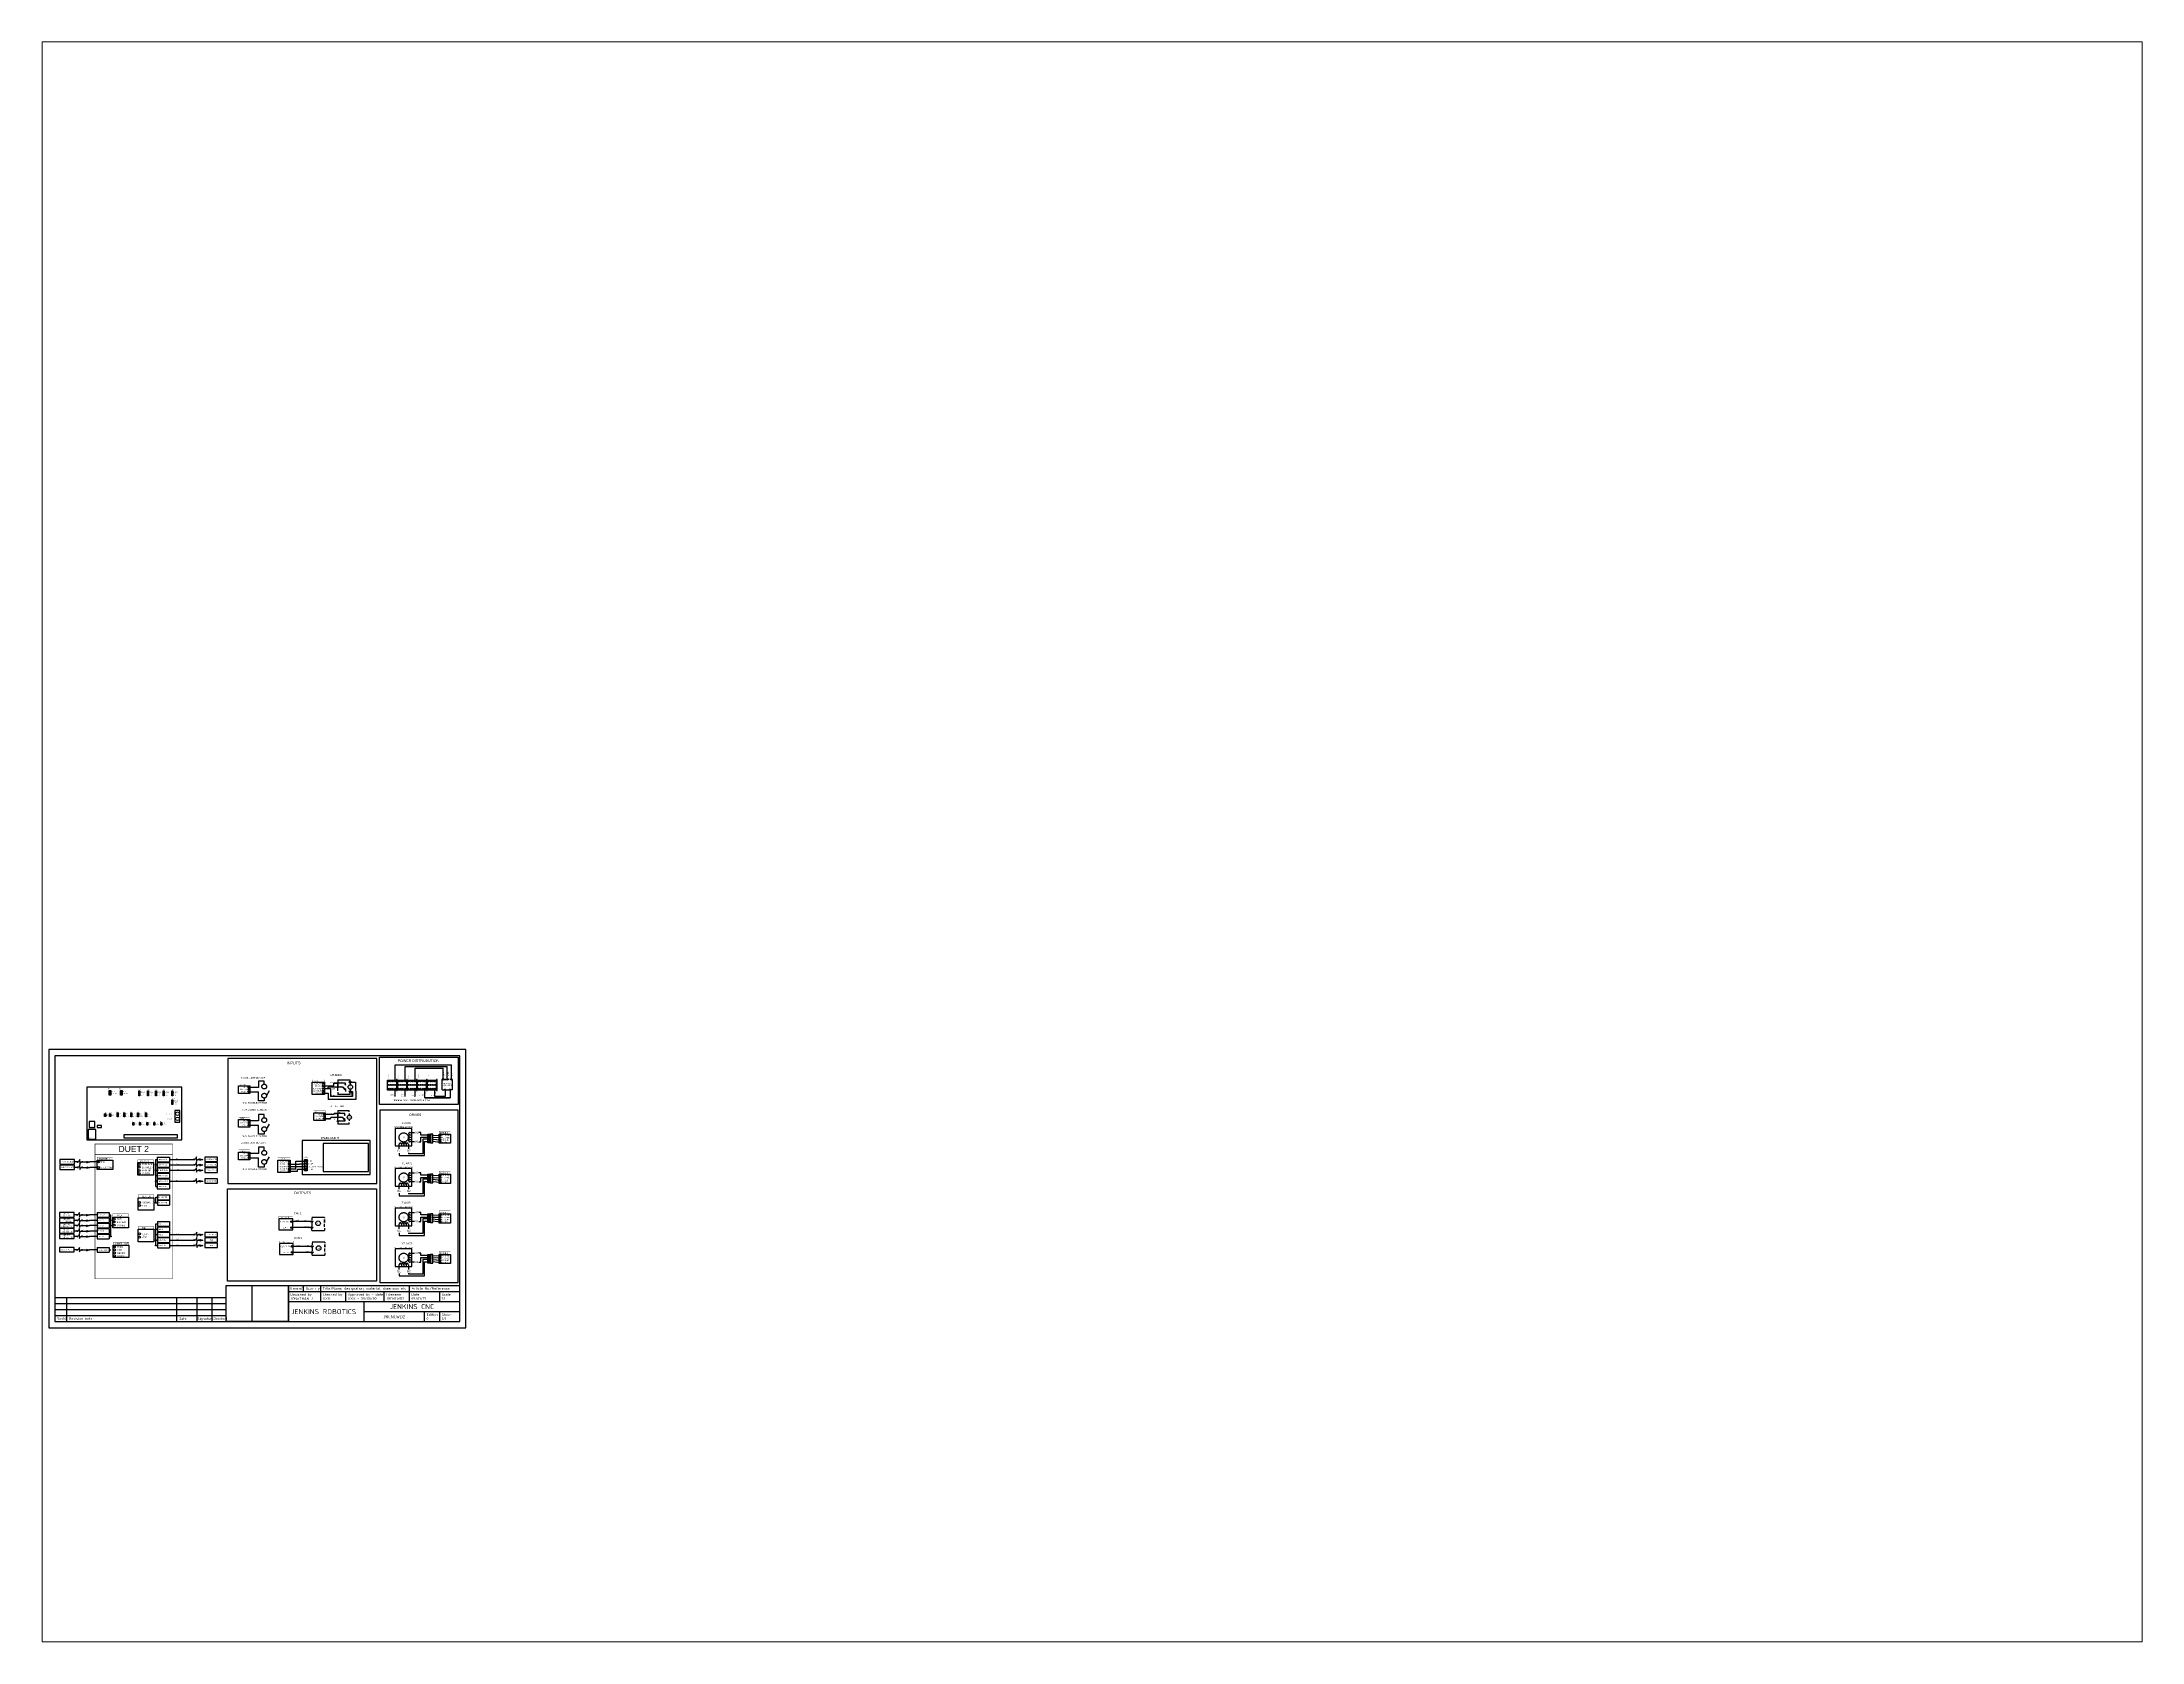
# Paper-space layout 'Layout1' of a CAD drawing. Header units: inches. Extents: x 1.05 to 9.45, y 0.8 to 7.2.
# The model-space entities are those that its viewports show. They can reach past a viewport. Long polylines and large blocks are cut down to what shows.
import ezdxf
from ezdxf.enums import TextEntityAlignment as Align

# ---------------------------------------------------------------- set-up
doc = ezdxf.new("R2010")
doc.units = ezdxf.units.IN
doc.header["$MEASUREMENT"] = 0
for name, pattern in [('ACAD_ISO03W100', [30, 12, -18]), ('DASHED2', [0.375, 0.25, -0.125]), ('DOTS', [0.1, 0.05, -0.05]), ('HIDDEN', [0.375, 0.25, -0.125]), ('HIDDEN2', [0.1875, 0.125, -0.0625])]:
    doc.linetypes.add(name, pattern=pattern)
doc.layers.add('BDYFRM', color=7, linetype='Continuous')
doc.layers.add('Title Block', color=7, linetype='Continuous')
doc.styles.add('ISO Proportional', font='isocp.shx')
doc.styles.get("Standard").update_dxf_attribs({"font": 'Arial.ttf'})
picture_1 = doc.add_image_def('image1.png', size_in_pixel=(800, 801))

# ---------------------------------------------------------------- blocks, each defined once
blk = doc.blocks.new('PANELDUE 7I')
at = {"linetype": 'ACAD_ISO03W100'}
for p, q in [((-1.19, 1.26), (-0.13, 1.26)), ((-1.19, 1), (0.44, 1)), ((-1.19, 0.75), (-0.49, 0.75)), ((-1.19, 0.52), (-0.34, 0.52)), ((-0.49, 0.75), (-0.49, 1.55)), ((-0.49, 1.55), (0.44, 1.55)), ((-0.34, 0.52), (-0.34, 0.72)), ((-0.34, 0.72), (0.44, 0.72)), ((-0.13, 1.26), (-0.13, 1.29)), ((-0.13, 1.29), (0.44, 1.29))]:
    blk.add_line(p, q, dxfattribs=at)
for points in [[(0.15, 0.19), (7.16, 0.19), (7.16, 3.67), (0.15, 3.67)], [(2.32, 0.5), (7.01, 0.5), (7.01, 3.37), (2.32, 3.37)]]:
    blk.add_lwpolyline(points, close=True, dxfattribs=at)
at = {"linetype": 'Continuous', "const_width": 0.01}
blk.add_lwpolyline([(-2.37, 1.65), (-1.07, 1.65), (-1.07, 1.93), (-2.37, 1.93)], close=True, dxfattribs=at)
for points in [[(-2.37, 1.65), (-1.07, 1.65), (-1.07, 0.38), (-2.37, 0.38)], [(0.41, 1.72), (0.66, 1.72), (0.66, 0.55), (0.41, 0.55)]]:
    blk.add_lwpolyline(points, close=True)
for centre, radius in [((-1.19, 1.49), 0.0786), ((-1.19, 1.26), 0.0786), ((-1.19, 1), 0.0786), ((-1.19, 0.75), 0.0786), ((-1.19, 0.52), 0.0786), ((0.53, 1.55), 0.0869), ((0.53, 1.29), 0.0869), ((0.53, 1), 0.0869), ((0.53, 0.72), 0.0869)]:
    blk.add_circle(centre, radius)
at = {"linetype": 'ACAD_ISO03W100', "insert": (2.09, 4.04), "char_height": 0.2, "attachment_point": 1}
blk.add_mtext_dynamic_manual_height_columns('PANEL DUE 7I', width=4.4594, gutter_width=1, heights=[0], dxfattribs=at)
at = {"attachment_point": 1}
for s, insert, char_height, width in [('3.3V EXT', (-2.19, 1.57), 0.131, 0.9489), ('IO 0 IN', (-2.19, 1.32), 0.131, 1.1839), ('D IN ', (0.7, 1.64), 0.145, 1.0497), ('D OUT', (0.7, 1.35), 0.145, 1.3097)]:
    blk.add_mtext(s, dxfattribs=dict(at, insert=insert, char_height=char_height, width=width))
for s, insert, char_height in [('NEUTRAL', (-2.19, 1.05), 0.131), ('5V EXT', (-2.19, 0.57), 0.131), ('IO 0 OUT ', (-2.19, 0.8), 0.131), ('5V IN  ', (0.7, 0.78), 0.145), ('NEUTRAL / GND', (0.7, 1.06), 0.1451)]:
    blk.add_mtext(s, dxfattribs=dict(at, insert=insert, char_height=char_height))
for s, width, insert, char_height in [('IO_0', 0.5118, (-2.02, 1.87), 0.131), ('4-PIN', 1.4369, (0.24, 2.02), 0.145)]:
    blk.add_mtext_dynamic_manual_height_columns(s, width=width, gutter_width=1, heights=[0.225], dxfattribs=dict(at, insert=insert, char_height=char_height))
blk = doc.blocks.new('tERMINAL BLOCKS')
h = blk.add_hatch(color=256)
h.dxf.hatch_style = 1
h.paths.add_polyline_path([(5.33, 2.17), (5.39, 2.33), (5.33, 2.31), (5.28, 2.33)])
h = blk.add_hatch(color=256)
h.dxf.hatch_style = 1
h.paths.add_polyline_path([(5.72, 2.17), (5.78, 2.33), (5.72, 2.31), (5.66, 2.33)])
h = blk.add_hatch(color=256)
h.dxf.hatch_style = 1
h.paths.add_polyline_path([(6.11, 2.17), (6.17, 2.33), (6.11, 2.31), (6.05, 2.33)])
h = blk.add_hatch(color=256)
h.dxf.hatch_style = 1
h.paths.add_polyline_path([(0.85, 1.1), (0.79, 0.94), (0.85, 0.97), (0.91, 0.94)])
h = blk.add_hatch(color=256)
h.dxf.hatch_style = 1
h.paths.add_polyline_path([(1.78, 1.1), (1.72, 0.94), (1.78, 0.97), (1.84, 0.94)])
h = blk.add_hatch(color=256)
h.dxf.hatch_style = 1
h.paths.add_polyline_path([(2.7, 1.1), (2.65, 0.94), (2.7, 0.97), (2.76, 0.94)])
h = blk.add_hatch(color=256)
h.dxf.hatch_style = 1
h.paths.add_polyline_path([(3.63, 1.1), (3.57, 0.94), (3.63, 0.97), (3.69, 0.94)])
h = blk.add_hatch(color=256)
h.dxf.hatch_style = 1
h.paths.add_polyline_path([(4.57, 1.1), (4.51, 0.94), (4.57, 0.97), (4.63, 0.94)])
at = {"linetype": 'Continuous', "ltscale": 0.079}
for p, q in [((0.85, 1.97), (0.85, 3.46)), ((0.85, 3.46), (6.11, 3.46)), ((1.78, 1.97), (1.78, 3.29)), ((1.78, 3.29), (5.72, 3.29)), ((2.71, 1.97), (2.71, 3.14)), ((2.71, 3.14), (5.33, 3.14)), ((5.98, 0.39), (3.63, 0.39)), ((3.63, 0.39), (5.98, 0.39)), ((5.52, 0.49), (4.57, 0.49)), ((4.57, 0.49), (5.52, 0.49))]:
    blk.add_line(p, q, dxfattribs=at)
for p, q in [((0.25, 1.58), (0.45, 1.58)), ((0.45, 1.58), (0.65, 1.58)), ((0.65, 1.58), (0.85, 1.58)), ((0.85, 0.49), (0.85, 1.17)), ((1.18, 1.58), (1.38, 1.58)), ((1.38, 1.58), (1.58, 1.58)), ((1.58, 1.58), (1.78, 1.58)), ((1.78, 0.49), (1.78, 1.17)), ((2.11, 1.58), (2.31, 1.58)), ((2.31, 1.58), (2.51, 1.58)), ((2.51, 1.58), (2.71, 1.58)), ((2.71, 0.49), (2.71, 1.17)), ((3.03, 1.58), (3.23, 1.58)), ((3.23, 1.58), (3.43, 1.58)), ((3.43, 1.58), (3.63, 1.58)), ((3.63, 0.39), (3.63, 1.17)), ((3.97, 1.58), (4.17, 1.58)), ((4.17, 1.58), (4.37, 1.58)), ((4.37, 1.58), (4.57, 1.58)), ((4.57, 0.49), (4.57, 1.17)), ((5.24, 1.13), (5.39, 1.13)), ((6.2, 1.13), (6.05, 1.13))]:
    blk.add_line(p, q)
at = {"linetype": 'HIDDEN'}
for points in [[(0.98, 2.04), (0.98, 1.1), (0.15, 1.1), (0.15, 2.04)], [(1.91, 2.04), (1.91, 1.1), (1.09, 1.1), (1.09, 2.04)], [(2.84, 2.04), (2.84, 1.1), (2.01, 1.1), (2.01, 2.04)], [(3.76, 2.04), (3.76, 1.1), (2.94, 1.1), (2.94, 2.04)], [(4.7, 2.04), (4.7, 1.1), (3.87, 1.1), (3.87, 2.04)]]:
    blk.add_lwpolyline(points, close=True, dxfattribs=at)
for points in [[(0.99, 2.1), (0.99, 1.05), (1.05, 1.05), (1.05, 2.1)], [(1.93, 2.1), (1.93, 1.05), (1.98, 1.05), (1.98, 2.1)], [(2.85, 2.1), (2.85, 1.05), (2.91, 1.05), (2.91, 2.1)], [(3.78, 2.1), (3.78, 1.05), (3.84, 1.05), (3.84, 2.1)], [(4.71, 2.1), (4.71, 1.05), (4.77, 1.05), (4.77, 2.1)]]:
    blk.add_lwpolyline(points, close=True)
for centre in [(0.25, 1.92), (0.45, 1.92), (0.65, 1.92), (0.85, 1.92), (1.18, 1.92), (1.38, 1.92), (1.58, 1.92), (1.78, 1.92), (2.11, 1.92), (2.31, 1.92), (2.51, 1.92), (2.71, 1.92), (3.03, 1.92), (3.23, 1.92), (3.43, 1.92), (3.63, 1.92), (3.97, 1.92), (4.17, 1.92), (4.37, 1.92), (4.57, 1.92), (0.25, 1.58), (0.25, 1.22), (0.45, 1.58), (0.45, 1.22), (0.65, 1.58), (0.65, 1.22), (0.85, 1.58), (0.85, 1.22), (1.18, 1.58), (1.18, 1.22), (1.38, 1.58), (1.38, 1.22), (1.58, 1.58), (1.58, 1.22), (1.78, 1.58), (1.78, 1.22), (2.11, 1.58), (2.11, 1.22), (2.31, 1.58), (2.31, 1.22), (2.51, 1.58), (2.51, 1.22), (2.71, 1.58), (2.71, 1.22), (3.03, 1.58), (3.03, 1.22), (3.23, 1.58), (3.23, 1.22), (3.43, 1.58), (3.43, 1.22), (3.63, 1.58), (3.63, 1.22), (3.97, 1.58), (3.97, 1.22), (4.17, 1.58), (4.17, 1.22), (4.37, 1.58), (4.37, 1.22), (4.57, 1.58), (4.57, 1.22)]:
    blk.add_circle(centre, 0.0489)
at = {"color": 7}
for centre in [(5.33, 2.1), (5.72, 2.1), (6.11, 2.1), (5.52, 1.13), (5.98, 1.13)]:
    blk.add_circle(centre, 0.0687, dxfattribs=at)
at = {"layer": 'BDYFRM', "color": 7, "linetype": 'Continuous'}
for p, q in [((5.33, 2.17), (5.33, 3.14)), ((5.59, 2.1), (5.36, 2.1)), ((5.72, 2.17), (5.72, 3.29)), ((6.11, 2.17), (6.11, 3.46)), ((5.52, 1.06), (5.52, 0.49)), ((5.62, 1.13), (5.86, 1.13)), ((5.98, 1.06), (5.98, 0.39))]:
    blk.add_line(p, q, dxfattribs=at)
at = {"layer": 'BDYFRM', "color": 7, "linetype": 'HIDDEN2'}
for points in [[(5.2, 2.1), (5.2, 1.13)], [(6.2, 1.13), (6.2, 2.1)]]:
    blk.add_lwpolyline(points, dxfattribs=at)
at = {"layer": 'BDYFRM', "color": 7, "linetype": 'Continuous'}
for points in [[(5.2, 2.1), (5.26, 2.1)], [(5.59, 2.1), (5.36, 2.1)], [(5.36, 2.1), (5.59, 2.1)], [(5.91, 2.1), (5.68, 2.1)], [(6.01, 2.1), (6.2, 2.1)]]:
    blk.add_lwpolyline(points, dxfattribs=at)
at = {"char_height": 0.08, "attachment_point": 1, "rotation": 270}
for s, insert in [('220VAC', (5.45, 2.8)), ('-240VAC', (5.85, 2.82)), ('GND', (6.22, 2.67))]:
    blk.add_mtext_dynamic_manual_height_columns(s, width=0.9227, gutter_width=0.71, heights=[0], dxfattribs=dict(at, insert=insert))
for s, width, gutter_width, heights, insert, char_height, attachment_point in [('\\pxqc;TERMINAL BLOCK POWER DISTRIBUTION', 4.7355, 2.65, [0.169], (4.76, 0.07), 0.12, 9), ('+24VDC ', 0.9227, 0.71, [0], (3.13, 0.66), 0.08, 1), ('-24VDC ', 0.9227, 0.71, [0], (4.14, 0.65), 0.08, 1)]:
    blk.add_mtext_dynamic_manual_height_columns(s, width=width, gutter_width=gutter_width, heights=heights, dxfattribs=dict(insert=insert, char_height=char_height, attachment_point=attachment_point))
at = {"layer": 'BDYFRM', "color": 7, "linetype": 'Continuous'}
for s, insert, char_height, width, attachment_point, rotation in [('\\pxql;+240 VAC TB1', (0.26, 2.06), 0.05, 0.4924, 3, 270), ('\\pxql;-240 VAC TB1', (1.19, 2.07), 0.05, 0.4924, 3, 270), ('\\pxql;GRND TB1', (2.12, 2.09), 0.05, 0.4111, 3, 270), ('\\pxql;+24VDC TB1', (3.04, 2.04), 0.05, 0.5805, 3, 270), ('\\pxql;-24VDC TB1', (3.98, 2.02), 0.05, 0.5805, 3, 270), ('-', (5.33, 2.1), 0.11, 1.6067, 5, 270), ('+', (5.72, 2.1), 0.11, 1.6067, 5, 270), ('+', (6.11, 2.1), 0.11, 1.6067, 5, 270), ('\\pxql;1', (0.27, 1.92), 0.05, 0.0214, 3, 270), ('\\pxql;5', (0.27, 1.21), 0.05, 0.0214, 3, 270), ('\\pxql;2', (0.47, 1.91), 0.05, 0.0214, 3, 270), ('\\pxql;6', (0.47, 1.21), 0.05, 0.0214, 3, 270), ('\\pxql;3', (0.68, 1.91), 0.05, 0.0214, 3, 270), ('7', (0.67, 1.21), 0.05, 0.0214, 3, 270), ('\\pxql;4', (0.87, 1.92), 0.05, 0.0214, 3, 270), ('RED', (0.93, 0.84), 0.04, 0.405, 1, 270), ('\\pxql;1', (1.2, 1.92), 0.05, 0.0214, 3, 270), ('\\pxql;5', (1.21, 1.21), 0.05, 0.0214, 3, 270), ('\\pxql;2', (1.41, 1.91), 0.05, 0.0214, 3, 270), ('\\pxql;6', (1.41, 1.21), 0.05, 0.0214, 3, 270), ('\\pxql;3', (1.61, 1.91), 0.05, 0.0214, 3, 270), ('7', (1.61, 1.21), 0.05, 0.0214, 3, 270), ('\\pxql;4', (1.81, 1.92), 0.05, 0.0214, 3, 270), ('WHT', (1.87, 0.84), 0.04, 0.405, 1, 270), ('\\pxql;1', (2.13, 1.92), 0.05, 0.0214, 3, 270), ('\\pxql;5', (2.13, 1.21), 0.05, 0.0214, 3, 270), ('\\pxql;2', (2.33, 1.91), 0.05, 0.0214, 3, 270), ('\\pxql;6', (2.33, 1.21), 0.05, 0.0214, 3, 270), ('\\pxql;3', (2.53, 1.91), 0.05, 0.0214, 3, 270), ('7', (2.53, 1.21), 0.05, 0.0214, 3, 270), ('\\pxql;4', (2.73, 1.92), 0.05, 0.0214, 3, 270), ('GRN', (2.77, 0.89), 0.04, 0.405, 1, 270), ('\\pxql;1', (3.06, 1.92), 0.05, 0.0214, 3, 270), ('\\pxql;5', (3.06, 1.21), 0.05, 0.0214, 3, 270), ('\\pxql;2', (3.26, 1.91), 0.05, 0.0214, 3, 270), ('\\pxql;6', (3.26, 1.21), 0.05, 0.0214, 3, 270), ('\\pxql;3', (3.46, 1.91), 0.05, 0.0214, 3, 270), ('7', (3.46, 1.21), 0.05, 0.0214, 3, 270), ('\\pxql;4', (3.66, 1.92), 0.05, 0.0214, 3, 270), ('BRN', (3.72, 0.88), 0.04, 0.405, 1, 270), ('\\pxql;1', (3.99, 1.92), 0.05, 0.0214, 3, 270), ('\\pxql;5', (3.99, 1.21), 0.05, 0.0214, 3, 270), ('\\pxql;2', (4.2, 1.91), 0.05, 0.0214, 3, 270), ('\\pxql;6', (4.2, 1.21), 0.05, 0.0214, 3, 270), ('\\pxql;3', (4.4, 1.91), 0.05, 0.0214, 3, 270), ('7', (4.4, 1.21), 0.05, 0.0214, 3, 270), ('\\pxql;4', (4.6, 1.92), 0.05, 0.0214, 3, 270), ('BLUE', (4.66, 0.89), 0.04, 0.405, 1, 270), ('+', (5.52, 1.13), 0.11, 1.6067, 5, 90), ('-', (5.97, 1.13), 0.11, 1.6067, 5, 90)]:
    blk.add_mtext(s, dxfattribs=dict(at, insert=insert, char_height=char_height, width=width, attachment_point=attachment_point, rotation=rotation))
for s, insert, char_height, width, attachment_point in [('+240VAC SOURCE', (0.43, 0.7), 0.06, 0.4411, 1), ('-240VAC SOURCE', (1.39, 0.69), 0.06, 0.5114, 1), ('GROUND SOURCE', (2.32, 0.65), 0.06, 0.5734, 1), ('24V POWER \\PTRANSFORMER', (5.71, 1.63), 0.0892, 1.3038, 5)]:
    blk.add_mtext(s, dxfattribs=dict(at, insert=insert, char_height=char_height, width=width, attachment_point=attachment_point))
blk = doc.blocks.new('STEPPER MOTOR')
at = {"linetype": 'ACAD_ISO03W100'}
for p, q in [((2.11, 2.76), (2.57, 2.76)), ((2.11, 2.76), (2.23, 2.76)), ((2.11, 2.54), (2.23, 2.54)), ((2.11, 2.31), (2.23, 2.31)), ((2.11, 2.09), (2.23, 2.09)), ((3.18, 2.76), (3.01, 2.76)), ((3.18, 2.51), (3.18, 2.76)), ((3.89, 2.51), (3.18, 2.51)), ((3.18, 1.86), (3.18, 2.31)), ((3.18, 2.31), (3.89, 2.31)), ((3.89, 2.12), (3.4, 2.12)), ((3.4, 2.12), (3.4, 0.68)), ((4.04, 2.59), (4.04, 2.43)), ((4.04, 2.39), (4.04, 2.23)), ((4.04, 2.2), (4.04, 2.04)), ((4.37, 2.22), (4.37, 2.22)), ((1.07, 1.16), (1.07, 1.62)), ((1.07, 0.76), (1.07, 0.51)), ((1.07, 0.51), (3.55, 0.51)), ((1.29, 1.62), (1.29, 1.5)), ((1.52, 1.62), (1.52, 1.5)), ((1.74, 1.62), (1.74, 1.5)), ((1.97, 1.62), (1.97, 1.16)), ((1.97, 1.62), (1.97, 1.5)), ((1.97, 0.77), (1.97, 0.68)), ((3.4, 0.68), (1.97, 0.68)), ((2.57, 1.86), (2.11, 1.86)), ((3.01, 1.86), (3.18, 1.86)), ((3.55, 0.51), (3.55, 1.9)), ((3.55, 1.9), (3.89, 1.9)), ((4.04, 2), (4.04, 1.84))]:
    blk.add_line(p, q, dxfattribs=at)
at = {"linetype": 'Continuous'}
for p, q in [((4.38, 2.51), (5.1, 2.48)), ((4.38, 2.31), (5.1, 2.28)), ((4.38, 2.12), (5.1, 2.05)), ((4.38, 1.92), (5.1, 1.84))]:
    blk.add_line(p, q, dxfattribs=at)
at = {"linetype": 'ACAD_ISO03W100'}
for points in [[(0.67, 1.45), (2.31, 1.45), (2.31, 3.18), (0.67, 3.18)], [(3.89, 2.62), (4.16, 2.62), (4.16, 1.77), (3.89, 1.77)], [(4.16, 1.76), (4.38, 1.76), (4.38, 2.62), (4.16, 2.62)]]:
    blk.add_lwpolyline(points, close=True, dxfattribs=at)
at = {"linetype": 'Continuous', "const_width": 0.0202}
blk.add_lwpolyline([(5, 2.61), (6.1, 2.61), (6.1, 2.91), (5, 2.91)], close=True, dxfattribs=at)
blk.add_lwpolyline([(5, 2.61), (6.11, 2.61), (6.11, 1.72), (5, 1.72)], close=True)
at = {"linetype": 'ACAD_ISO03W100'}
for centre, radius in [((1.51, 2.29), 0.453), ((4.04, 2.51), 0.0817), ((4.04, 2.31), 0.0817), ((4.04, 2.12), 0.0817), ((4.04, 1.92), 0.0817)]:
    blk.add_circle(centre, radius, dxfattribs=at)
for centre in [(5.1, 2.48), (5.1, 2.28), (5.1, 2.05), (5.1, 1.84)]:
    blk.add_circle(centre, 0.0672)
for centre, start, end in [((2.11, 2.65), 90, 270), ((2.11, 2.43), 90, 270), ((2.11, 2.2), 90, 270), ((2.11, 1.98), 90, 270), ((1.18, 1.62), 0, 180), ((1.41, 1.62), 0, 180), ((1.63, 1.62), 0, 180), ((1.85, 1.62), 0, 180)]:
    blk.add_arc(centre, 0.112, start, end, dxfattribs=at)
at = {"linetype": 'ACAD_ISO03W100', "attachment_point": 1}
for s, width, heights, insert, char_height in [('STEPPER MOTOR', 1.9304, [0.169], (0.59, 3.37), 0.15), ('M', 0.2272, [0], (1.41, 2.38), 0.2), ('A2', 0.5465, [0], (2.63, 2.86), 0.2), ('2', 0.2008, [7.216449660063518e-16], (4.23, 2.38), 0.133), ('3', 0.2008, [7.216449660063518e-16], (4.23, 2.18), 0.133), ('1', 0.2008, [7.216449660063518e-16], (4.23, 2.58), 0.133), ('B1', 0.5465, [0], (0.91, 1.08), 0.2), ('B2', 0.5465, [0], (1.85, 1.08), 0.2), ('A1', 0.5465, [0], (2.63, 1.98), 0.2), ('4', 0.2008, [7.216449660063518e-16], (4.23, 1.98), 0.133)]:
    blk.add_mtext_dynamic_manual_height_columns(s, width=width, gutter_width=1, heights=heights, dxfattribs=dict(at, insert=insert, char_height=char_height))
at = {"char_height": 0.112, "attachment_point": 1}
for s, insert, width in [('A2 BLACK', (5.29, 2.54), 0.8119), ('A1 GREEN', (5.29, 2.32), 1.013)]:
    blk.add_mtext(s, dxfattribs=dict(at, insert=insert, width=width))
for s, insert in [('B2 BLUE', (5.29, 2.1)), ('B1 RED ', (5.29, 1.88))]:
    blk.add_mtext(s, dxfattribs=dict(at, insert=insert))
at = {"linetype": 'ACAD_ISO03W100', "flags": 8}
blk.add_attdef('AX', (1.31, 3.61), '', height=0.2, dxfattribs=at)
at = {"linetype": 'Continuous'}
blk.add_attdef('DRIVE', (5.07, 2.67), '', height=0.146, dxfattribs=at)
blk = doc.blocks.new('SWITCH NO')
at = {"linetype": 'ACAD_ISO03W100'}
for p, q in [((2.92, 2.85), (2.22, 2.85)), ((2.22, 2.85), (2.22, 2.09)), ((2.92, 2.47), (2.92, 2.85)), ((2.22, 2.09), (1.13, 2.09)), ((1.13, 1.56), (2.22, 1.56)), ((2.22, 0.46), (2.22, 1.56)), ((2.92, 0.46), (2.22, 0.46)), ((2.92, 0.79), (2.92, 0.46)), ((3.2, 1.08), (3.56, 1.69))]:
    blk.add_line(p, q, dxfattribs=at)
at = {"linetype": 'Continuous', "const_width": 0.0245}
blk.add_lwpolyline([(-0.17, 2.26), (1.16, 2.26), (1.16, 2.54), (-0.17, 2.54)], close=True, dxfattribs=at)
blk.add_lwpolyline([(-0.17, 2.26), (1.16, 2.26), (1.16, 1.34), (-0.17, 1.34)], close=True)
for centre in [(1.03, 2.1), (1.03, 1.85), (1.03, 1.58)]:
    blk.add_circle(centre, 0.0825)
at = {"linetype": 'ACAD_ISO03W100'}
for centre in [(2.92, 2.18), (2.92, 1.08)]:
    blk.add_circle(centre, 0.288, dxfattribs=at)
at = {"char_height": 0.138, "attachment_point": 3}
for s, insert, width in [('3.3V EXT', (0.79, 1.91), 1.2431), ('GND', (0.79, 2.18), 0.9964)]:
    blk.add_mtext(s, dxfattribs=dict(at, insert=insert, width=width))
at = {"insert": (0.79, 1.63), "char_height": 0.138, "attachment_point": 3}
blk.add_mtext('SIGNAL', dxfattribs=at)
at = {"linetype": 'ACAD_ISO03W100', "insert": (0.28, 0.32), "char_height": 0.2, "attachment_point": 1}
blk.add_mtext_dynamic_manual_height_columns('N.O. TOGGLE SWITCH', width=3.7776, gutter_width=1, heights=[0], dxfattribs=at)
at = {"linetype": 'ACAD_ISO03W100', "flags": 8}
blk.add_attdef('SWN', (2.05, 3.33), '', height=0.2, dxfattribs=at)
at = {"linetype": 'Continuous'}
blk.add_attdef('IO_DRIVE', (-0.02, 2.32), '', height=0.135, dxfattribs=at)
blk = doc.blocks.new('bitzero')
h = blk.add_hatch(color=256)
h.dxf.hatch_style = 1
h.paths.add_polyline_path([(1.35, 2.5), (1.57, 2.42), (1.53, 2.5), (1.57, 2.59)])
h = blk.add_hatch(color=256)
h.dxf.hatch_style = 1
h.paths.add_polyline_path([(2.76, 2.37), (2.53, 2.45), (2.57, 2.37), (2.53, 2.28)])
h = blk.add_hatch(color=256)
h.dxf.hatch_style = 1
h.paths.add_polyline_path([(4.27, 2.92), (4.49, 2.83), (4.46, 2.92), (4.49, 3)])
at = {"linetype": 'Continuous'}
for p, q in [((1.35, 2.51), (2.39, 2.51)), ((2.36, 2.81), (2.72, 2.81)), ((2.39, 2.51), (2.39, 2.81)), ((4.78, 2.92), (4.8, 1)), ((4.8, 1), (1.77, 1)), ((4.43, 1.36), (2.01, 1.36)), ((4.38, 1.87), (4.32, 1.89)), ((4.32, 1.89), (4.37, 1.51)), ((4.36, 1.84), (4.38, 1.87)), ((4.39, 1.83), (4.36, 1.84)), ((4.37, 1.8), (4.39, 1.83)), ((4.43, 1.54), (4.37, 1.8)), ((4.37, 1.51), (4.48, 1.51)), ((4.48, 1.89), (4.42, 1.87)), ((4.42, 1.87), (4.48, 1.89)), ((4.42, 1.87), (4.45, 1.84)), ((4.45, 1.84), (4.42, 1.83)), ((4.42, 1.83), (4.45, 1.8)), ((4.45, 1.8), (4.43, 1.54)), ((4.43, 1.51), (4.43, 1.36)), ((4.48, 1.51), (4.48, 1.89))]:
    blk.add_line(p, q, dxfattribs=at)
at = {"linetype": 'Continuous', "ltscale": 0.079}
for p, q in [((1.77, 2.23), (1.77, 2.36)), ((1.29, 2.23), (2.01, 2.23)), ((1.29, 1.73), (1.77, 1.73)), ((1.77, 1.73), (1.77, 1)), ((2.01, 2.23), (2.01, 1.36))]:
    blk.add_line(p, q, dxfattribs=at)
for p, q in [((3.65, 2.81), (2.89, 2.81)), ((3.33, 2.36), (2.89, 2.36)), ((4.17, 3.01), (4.17, 3.14)), ((4.17, 2.82), (4.17, 2.68)), ((4.23, 2.92), (4.78, 2.92)), ((4.17, 2.13), (4.17, 1.98)), ((4.17, 1.58), (4.17, 1.79))]:
    blk.add_line(p, q)
at = {"linetype": 'Continuous', "const_width": 0.0245}
blk.add_lwpolyline([(0.01, 2.91), (1.35, 2.91), (1.35, 3.19), (0.01, 3.19)], close=True, dxfattribs=at)
blk.add_lwpolyline([(0.01, 2.91), (1.35, 2.91), (1.35, 1.58), (0.01, 1.58)], close=True)
for centre in [(1.21, 2.75), (1.21, 2.51), (1.21, 2.23), (1.21, 1.97), (1.21, 1.73)]:
    blk.add_circle(centre, 0.0825)
at = {"color": 7}
for centre, radius in [((2.82, 2.81), 0.0672), ((2.82, 2.36), 0.0672), ((3.37, 2.36), 0.0377), ((3.65, 2.64), 0.0377), ((4.17, 2.92), 0.0958), ((3.65, 2.09), 0.0377), ((4.17, 1.89), 0.0958)]:
    blk.add_circle(centre, radius, dxfattribs=at)
at = {"layer": 'BDYFRM', "color": 7, "linetype": 'Continuous'}
for p, q in [((2.76, 2.36), (1.77, 2.36)), ((2.76, 2.81), (2.39, 2.81)), ((2.82, 2.43), (2.82, 2.75)), ((3.4, 2.34), (3.71, 2.15)), ((4.17, 2.82), (4.17, 2.68)), ((3.58, 2.1), (3.47, 2.3)), ((3.61, 2.21), (3.58, 2.1)), ((4.17, 2.13), (4.17, 1.98))]:
    blk.add_line(p, q, dxfattribs=at)
at = {"layer": 'BDYFRM', "color": 7, "linetype": 'HIDDEN2'}
for points in [[(2.82, 3.16), (4.17, 3.16)], [(4.17, 1.58), (2.82, 1.58)]]:
    blk.add_lwpolyline(points, dxfattribs=at)
at = {"layer": 'BDYFRM', "color": 7, "linetype": 'Continuous'}
for points in [[(2.82, 3.16), (2.82, 2.88)], [(2.82, 2.43), (2.82, 2.75)], [(2.82, 2.75), (2.82, 2.43)], [(3.65, 2.67), (3.65, 2.81)], [(2.82, 1.98), (2.82, 2.3)], [(2.82, 1.84), (2.82, 1.58)], [(3.65, 2.05), (3.65, 1.91)]]:
    blk.add_lwpolyline(points, dxfattribs=at)
blk.add_circle((4.19, 2.39), 0.248, dxfattribs=at)
at = {"char_height": 0.138, "attachment_point": 3}
for s, insert, width in [('3.3V EXT', (0.97, 2.83), 0.9964), ('IO X IN', (0.97, 2.56), 1.2431)]:
    blk.add_mtext(s, dxfattribs=dict(at, insert=insert, width=width))
at = {"attachment_point": 1}
for s, width, gutter_width, heights, insert, char_height in [('SW41', 1.2868, 0.99, [0], (1.98, 2.95), 0.112), ('(red)', 0.7969, 0.747, [0.129], (1.93, 1.15), 0.118), ('(blue)', 0.7969, 0.747, [0.129], (2.09, 1.55), 0.118), ('SW42', 1.2868, 0.99, [0], (2.18, 2.24), 0.112)]:
    blk.add_mtext_dynamic_manual_height_columns(s, width=width, gutter_width=gutter_width, heights=heights, dxfattribs=dict(at, insert=insert, char_height=char_height))
at = {"char_height": 0.138, "attachment_point": 3}
for s, insert in [('NEUTRAL', (0.97, 2.28)), ('IO X OUT ', (0.97, 2.02)), ('5V EXT', (0.97, 1.78))]:
    blk.add_mtext(s, dxfattribs=dict(at, insert=insert))
at = {"linetype": 'Continuous'}
blk.add_attdef('IO_DRIVE', (0.17, 2.97), '', height=0.135, dxfattribs=at)
at = {"linetype": 'ACAD_ISO03W100', "flags": 8}
blk.add_attdef('DESCRIPTION', (1.96, 3.6), '', height=0.2, dxfattribs=at)
at = {"layer": 'BDYFRM', "color": 7, "linetype": 'Continuous', "attachment_point": 5}
for s, insert, char_height, width in [('COM', (3.07, 2.45), 0.108, 1.573), ('NO', (3.09, 2.93), 0.108, 1.573), ('S1', (4.19, 2.38), 0.158, 2.3101), ('+', (4.17, 2.92), 0.153, 2.2407), ('-', (4.17, 1.89), 0.153, 2.2407)]:
    blk.add_mtext(s, dxfattribs=dict(at, insert=insert, char_height=char_height, width=width))
blk = doc.blocks.new('Title Block')
at = {"linetype": 'ACAD_ISO03W100'}
blk.add_lwpolyline([(19.82, 0.5), (14.68, 0.5), (14.68, 3.5), (19.82, 3.5)], close=True, dxfattribs=at)
at = {"layer": 'Title Block'}
for p, q in [((34.5, 23), (0, 23)), ((0, 23), (0, 0)), ((34.5, 0), (34.5, 23)), ((0.5, 22.5), (0.5, 0.5)), ((34, 22.5), (0.5, 22.5)), ((33, 22.5), (1.5, 22.5)), ((34, 0.5), (34, 22.5)), ((19.82, 3.5), (34, 3.5)), ((19.82, 3), (19.82, 3.5)), ((21.07, 3), (21.07, 3.5)), ((22.49, 3), (22.49, 3.5)), ((29.83, 3), (29.83, 3.5)), ((0.5, 2.5), (14.68, 2.5)), ((0.5, 2), (14.68, 2)), ((1.5, 0.5), (1.5, 2.5)), ((10.59, 0.5), (10.59, 2.5)), ((12.26, 0.5), (12.26, 2.5)), ((13.51, 0.5), (13.51, 2.5)), ((14.68, 0.5), (14.68, 2.5)), ((19.82, 3), (34, 3)), ((19.82, 0.5), (19.82, 3)), ((19.82, 2.17), (34, 2.17)), ((22.49, 2.17), (22.49, 3)), ((24.57, 2.17), (24.57, 3)), ((26.08, 0.5), (26.08, 2.17)), ((27.74, 2.17), (27.74, 3)), ((29.83, 2.17), (29.83, 3)), ((32.33, 2.17), (32.33, 3)), ((0, 0), (34.5, 0)), ((0.5, 1.5), (14.68, 1.5)), ((0.5, 1), (14.68, 1)), ((0.5, 0.5), (34, 0.5)), ((26.08, 1.33), (34, 1.33)), ((31.08, 0.5), (31.08, 1.33)), ((32.33, 0.5), (32.33, 1.33))]:
    blk.add_line(p, q, dxfattribs=at)
at = {"layer": 'Title Block', "style": 'ISO Proportional'}
for s, height, p in [('Itemref', 0.209, (19.99, 3.25)), ('Designed by', 0.2085, (19.99, 2.75)), ('Quantity', 0.209, (21.24, 3.25)), ('Title/Name, designation, material, dimension etc', 0.2085, (22.66, 3.25)), ('Checked by', 0.209, (22.66, 2.75)), ('Approved by - date', 0.2085, (24.74, 2.75)), ('Filename', 0.209, (27.91, 2.75)), ('Article No./Reference', 0.2085, (30, 3.25)), ('Date', 0.209, (30, 2.75)), ('Scale', 0.209, (32.5, 2.75)), ('RevNo', 0.209, (0.67, 0.75)), ('Revision note', 0.2085, (1.67, 0.75)), ('Date', 0.209, (10.76, 0.75)), ('Signature', 0.209, (12.29, 0.75)), ('Checked', 0.209, (13.6, 0.75)), ('Edition', 0.209, (31.25, 1.08)), ('Sheet', 0.209, (32.5, 1.08))]:
    blk.add_text(s, height=height, dxfattribs=at).set_placement(p, align=Align.MIDDLE_LEFT)
at = {"layer": 'Title Block', "style": 'ISO Proportional', "flags": 8}
for tag, p in [('DESIGNED_BY', (19.99, 2.42)), ('CHECKED_BY', (22.66, 2.42)), ('APPROVED_BY_DATE', (24.74, 2.42)), ('FILENAME', (27.91, 2.42)), ('DATE', (30, 2.42)), ('SCALE', (32.5, 2.42)), ('EDITION', (31.25, 0.75)), ('SHEET', (32.5, 0.75))]:
    blk.add_attdef(tag, text='', height=0.209, dxfattribs=at).set_placement(p, align=Align.MIDDLE_LEFT)
for tag, height, p in [('TITLE', 0.417, (30.04, 1.75)), ('OWNER', 0.417, (22.71, 1.37)), ('DRAWING_NUMBER', 0.25, (28.58, 0.92))]:
    blk.add_attdef(tag, text='', height=height, dxfattribs=at).set_placement(p, align=Align.MIDDLE)
at = {"linetype": 'ACAD_ISO03W100'}
image = blk.add_image(picture_1, insert=(16.82, 0.5), size_in_units=(3, 3), dxfattribs=at)
image.dxf.flags = 7
blk = doc.blocks.new('DUET3 OUT 7-9')
h = blk.add_hatch(color=256)
h.dxf.hatch_style = 1
h.paths.add_polyline_path([(1.41, 2.29), (1.63, 2.21), (1.59, 2.29), (1.63, 2.38)])
h = blk.add_hatch(color=256)
h.dxf.hatch_style = 1
h.paths.add_polyline_path([(3.36, 1.66), (3.13, 1.75), (3.17, 1.66), (3.13, 1.58)])
for p, q in [((3.46, 2.68), (3.46, 2.48)), ((3.46, 1.35), (3.46, 1.57))]:
    blk.add_line(p, q)
at = {"linetype": 'Continuous', "const_width": 0.0272}
blk.add_lwpolyline([(1.42, 2.61), (-0.05, 2.61), (-0.05, 2.88), (1.42, 2.88)], close=True, dxfattribs=at)
blk.add_lwpolyline([(1.42, 2.61), (-0.05, 2.61), (-0.05, 1.44), (1.42, 1.44)], close=True)
for centre in [(1.3, 2.3), (1.3, 1.66)]:
    blk.add_circle(centre, 0.0893)
at = {"color": 7}
for centre in [(3.46, 2.3), (3.46, 1.66)]:
    blk.add_circle(centre, 0.0958, dxfattribs=at)
at = {"layer": 'BDYFRM', "color": 7, "linetype": 'Continuous'}
for p, q in [((3.36, 2.3), (1.42, 2.3)), ((4.8, 2.21), (4.8, 2.52)), ((3.36, 1.66), (1.42, 1.66)), ((3.46, 2.16), (3.46, 1.83))]:
    blk.add_line(p, q, dxfattribs=at)
at = {"layer": 'BDYFRM', "color": 7, "linetype": 'HIDDEN2'}
for points in [[(4.8, 2.74), (3.46, 2.74)], [(3.46, 1.35), (4.8, 1.35)]]:
    blk.add_lwpolyline(points, dxfattribs=at)
at = {"layer": 'BDYFRM', "color": 7, "linetype": 'Continuous'}
for points in [[(4.8, 2.74), (4.8, 2.66)], [(4.8, 2.21), (4.8, 2.52)], [(4.8, 2.52), (4.8, 2.21)], [(4.8, 1.75), (4.8, 2.07)], [(4.8, 1.62), (4.8, 1.35)]]:
    blk.add_lwpolyline(points, dxfattribs=at)
blk.add_circle((4.13, 2.12), 0.248, dxfattribs=at)
at = {"insert": (1.12, 2.37), "char_height": 0.149, "width": 1.3461, "attachment_point": 3}
blk.add_mtext('V_OUTLC2', dxfattribs=at)
for s, width, gutter_width, heights, insert, char_height, attachment_point in [('\\pxr2.56749;OUT 7-9', 1.74, 0.846, [0.116], (1.42, 2.81), 0.1491, 3), ('(red)', 0.7969, 0.747, [0.129], (1.73, 2.49), 0.118, 1), ('SW41', 1.2868, 0.99, [0], (2.63, 2.46), 0.112, 1), ('SW42', 1.2868, 0.99, [0], (2.67, 1.82), 0.112, 1)]:
    blk.add_mtext_dynamic_manual_height_columns(s, width=width, gutter_width=gutter_width, heights=heights, dxfattribs=dict(insert=insert, char_height=char_height, attachment_point=attachment_point))
at = {"linetype": 'ACAD_ISO03W100', "flags": 8}
blk.add_attdef('DESCRITION', (1.57, 3.09), '', height=0.2, dxfattribs=at)
at = {"linetype": 'Continuous', "ltscale": 0.079}
blk.add_attdef('DUET_DRIVE', (0.37, 1.59), '', height=0.132, dxfattribs=at)
at = {"layer": 'BDYFRM', "color": 7, "linetype": 'Continuous', "attachment_point": 5}
for s, insert, char_height, width in [('+', (3.46, 2.3), 0.153, 2.2407), ('-', (3.46, 1.68), 0.153, 2.2407), ('L1', (4.13, 2.11), 0.158, 2.3101)]:
    blk.add_mtext(s, dxfattribs=dict(at, insert=insert, char_height=char_height, width=width))
blk = doc.blocks.new('DUET SENSOR')
h = blk.add_hatch(color=256)
h.dxf.hatch_style = 1
h.paths.add_polyline_path([(1.3, 1.55), (1.53, 1.47), (1.49, 1.55), (1.53, 1.63)])
h = blk.add_hatch(color=256)
h.dxf.hatch_style = 1
h.paths.add_polyline_path([(2.71, 1.17), (2.48, 1.25), (2.52, 1.17), (2.48, 1.08)])
at = {"linetype": 'Continuous', "ltscale": 0.079}
for p, q in [((1.25, 1.03), (1.97, 1.03)), ((1.97, 1.03), (1.97, 1.16))]:
    blk.add_line(p, q, dxfattribs=at)
at = {"linetype": 'Continuous'}
for p, q in [((1.3, 1.55), (2.34, 1.55)), ((2.34, 1.55), (2.34, 1.62)), ((2.34, 1.62), (2.67, 1.62))]:
    blk.add_line(p, q, dxfattribs=at)
for p, q in [((3.6, 1.62), (2.84, 1.62)), ((3.28, 1.16), (2.84, 1.16)), ((3.6, 0.71), (2.84, 0.71)), ((4.12, 1.81), (4.12, 1.94)), ((4.12, 1.62), (4.12, 1.48)), ((4.12, 0.93), (4.12, 0.78)), ((4.12, 0.38), (4.12, 0.59))]:
    blk.add_line(p, q)
at = {"linetype": 'Continuous', "const_width": 0.0245}
blk.add_lwpolyline([(-0.04, 1.71), (1.3, 1.71), (1.3, 1.99), (-0.04, 1.99)], close=True, dxfattribs=at)
blk.add_lwpolyline([(-0.04, 1.71), (1.3, 1.71), (1.3, 0.8), (-0.04, 0.8)], close=True)
for centre in [(1.16, 1.55), (1.16, 1.31), (1.16, 1.03)]:
    blk.add_circle(centre, 0.0825)
at = {"color": 7}
for centre, radius in [((2.78, 1.62), 0.0672), ((2.78, 1.16), 0.0672), ((2.78, 0.71), 0.0672), ((3.32, 1.16), 0.0377), ((3.6, 1.44), 0.0377), ((3.6, 0.89), 0.0377)]:
    blk.add_circle(centre, radius, dxfattribs=at)
at = {"layer": 'BDYFRM', "color": 7, "linetype": 'Continuous'}
for p, q in [((2.71, 1.16), (1.97, 1.16)), ((2.71, 1.62), (2.34, 1.62)), ((2.78, 1.23), (2.78, 1.55)), ((3.35, 1.14), (3.66, 0.95)), ((3.53, 0.9), (3.42, 1.1)), ((3.56, 1.01), (3.53, 0.9)), ((4.12, 1.62), (4.12, 1.48)), ((4.12, 0.93), (4.12, 0.78))]:
    blk.add_line(p, q, dxfattribs=at)
at = {"layer": 'BDYFRM', "color": 7, "linetype": 'HIDDEN2'}
for points in [[(2.78, 1.96), (4.12, 1.96)], [(4.12, 0.38), (2.78, 0.38)]]:
    blk.add_lwpolyline(points, dxfattribs=at)
at = {"layer": 'BDYFRM', "color": 7, "linetype": 'Continuous'}
for points in [[(2.78, 1.96), (2.78, 1.68)], [(2.78, 1.23), (2.78, 1.55)], [(2.78, 1.55), (2.78, 1.23)], [(2.78, 0.78), (2.78, 1.1)], [(2.78, 0.65), (2.78, 0.38)], [(3.6, 1.47), (3.6, 1.62)], [(3.6, 0.85), (3.6, 0.71)]]:
    blk.add_lwpolyline(points, dxfattribs=at)
blk.add_circle((4.14, 1.19), 0.248, dxfattribs=at)
at = {"char_height": 0.138, "attachment_point": 3}
for s, insert, width in [('3.3V EXT', (0.93, 1.36), 1.2431), ('GND', (0.93, 1.64), 0.9964)]:
    blk.add_mtext(s, dxfattribs=dict(at, insert=insert, width=width))
at = {"insert": (0.93, 1.08), "char_height": 0.138, "attachment_point": 3}
blk.add_mtext('SIGNAL', dxfattribs=at)
at = {"attachment_point": 1}
for s, width, gutter_width, heights, insert, char_height in [('(white)', 0.7969, 0.747, [0.129], (1.48, 1), 0.118), ('(black)', 1.2868, 0.99, [0], (1.6, 1.69), 0.112), ('SW42', 1.2868, 0.99, [0], (2.13, 1.04), 0.112)]:
    blk.add_mtext_dynamic_manual_height_columns(s, width=width, gutter_width=gutter_width, heights=heights, dxfattribs=dict(at, insert=insert, char_height=char_height))
at = {"linetype": 'ACAD_ISO03W100', "flags": 8}
blk.add_attdef('DESCRIPTION', (1.91, 2.4), '', height=0.2, dxfattribs=at)
at = {"linetype": 'Continuous'}
blk.add_attdef('IO_DRIVE', (0.12, 1.78), '', height=0.135, dxfattribs=at)
at = {"layer": 'BDYFRM', "color": 7, "linetype": 'Continuous', "attachment_point": 5}
for s, insert, char_height, width in [('COM', (3.03, 1.25), 0.108, 1.573), ('NC', (3.03, 0.82), 0.108, 1.573), ('NO', (3.04, 1.73), 0.108, 1.573), ('S1', (4.14, 1.18), 0.158, 2.3101)]:
    blk.add_mtext(s, dxfattribs=dict(at, insert=insert, char_height=char_height, width=width))
blk = doc.blocks.new('duet 2')
h = blk.add_hatch(color=256)
h.dxf.hatch_style = 1
h.paths.add_polyline_path([(5.702, 5.149), (5.588, 5.191), (5.607, 5.149), (5.588, 5.108)])
h = blk.add_hatch(color=256)
h.dxf.hatch_style = 1
h.paths.add_polyline_path([(1.777, 5.06), (1.663, 5.101), (1.683, 5.06), (1.663, 5.018)])
h = blk.add_hatch(color=256)
h.dxf.hatch_style = 1
h.paths.add_polyline_path([(1.777, 4.872), (1.663, 4.913), (1.683, 4.872), (1.663, 4.83)])
h = blk.add_hatch(color=256)
h.dxf.hatch_style = 1
h.paths.add_polyline_path([(5.702, 4.961), (5.588, 5.003), (5.607, 4.961), (5.588, 4.919)])
h = blk.add_hatch(color=256)
h.dxf.hatch_style = 1
h.paths.add_polyline_path([(5.702, 4.773), (5.588, 4.814), (5.607, 4.773), (5.588, 4.731)])
h = blk.add_hatch(color=256)
h.dxf.hatch_style = 1
h.paths.add_polyline_path([(5.702, 4.396), (5.588, 4.438), (5.607, 4.396), (5.588, 4.355)])
h = blk.add_hatch(color=256)
h.dxf.hatch_style = 1
h.paths.add_polyline_path([(1.765, 3.22), (1.651, 3.261), (1.671, 3.22), (1.651, 3.178)])
h = blk.add_hatch(color=256)
h.dxf.hatch_style = 1
h.paths.add_polyline_path([(1.765, 3.031), (1.651, 3.073), (1.671, 3.031), (1.651, 2.99)])
h = blk.add_hatch(color=256)
h.dxf.hatch_style = 1
h.paths.add_polyline_path([(1.765, 2.85), (1.651, 2.892), (1.671, 2.85), (1.651, 2.809)])
h = blk.add_hatch(color=256)
h.dxf.hatch_style = 1
h.paths.add_polyline_path([(1.765, 2.662), (1.651, 2.704), (1.671, 2.662), (1.651, 2.621)])
h = blk.add_hatch(color=256)
h.dxf.hatch_style = 1
h.paths.add_polyline_path([(1.765, 2.474), (1.651, 2.516), (1.671, 2.474), (1.651, 2.432)])
h = blk.add_hatch(color=256)
h.dxf.hatch_style = 1
h.paths.add_polyline_path([(5.705, 2.537), (5.591, 2.578), (5.61, 2.537), (5.591, 2.495)])
h = blk.add_hatch(color=256)
h.dxf.hatch_style = 1
h.paths.add_polyline_path([(5.705, 2.349), (5.591, 2.39), (5.61, 2.349), (5.591, 2.307)])
h = blk.add_hatch(color=256)
h.dxf.hatch_style = 1
h.paths.add_polyline_path([(5.705, 2.16), (5.591, 2.202), (5.61, 2.16), (5.591, 2.119)])
h = blk.add_hatch(color=256)
h.dxf.hatch_style = 1
h.paths.add_polyline_path([(1.765, 2.005), (1.651, 2.047), (1.671, 2.005), (1.651, 1.964)])
at = {"layer": 'BDYFRM', "linetype": 'Continuous'}
for points in [[(4.082, 4.961, 1), (4.05, 4.961, 1)], [(4.082, 4.773, 1), (4.05, 4.773, 1)], [(4.082, 4.396, 1), (4.05, 4.396, 1)], [(4.085, 3.646, 1), (4.053, 3.646, 1)], [(2.517, 3.039, 1), (2.484, 3.039, 1)], [(2.517, 2.85, 1), (2.484, 2.85, 1)], [(2.517, 2.474, 1), (2.484, 2.474, 1)], [(4.085, 2.725, 1), (4.053, 2.725, 1)], [(4.085, 2.349, 1), (4.053, 2.349, 1)], [(4.085, 2.16, 1), (4.053, 2.16, 1)]]:
    blk.add_hatch(color=7, dxfattribs=at).paths.add_polyline_path(points)
for p, q in [((4.536, 5.149), (5.383, 5.149)), ((5.583, 5.149), (5.702, 5.149)), ((5.702, 5.149), (5.588, 5.108)), ((1.33, 5.06), (1.239, 5.06)), ((1.33, 4.872), (1.239, 4.872)), ((1.53, 5.06), (1.777, 5.06)), ((1.53, 4.872), (1.777, 4.872)), ((1.777, 5.06), (1.663, 5.018)), ((1.777, 4.872), (1.663, 4.83)), ((2.04, 5.06), (1.777, 5.06)), ((2.04, 4.872), (1.777, 4.872)), ((4.536, 4.961), (5.383, 4.961)), ((4.536, 4.773), (5.383, 4.773)), ((4.536, 4.396), (5.383, 4.396)), ((5.583, 4.961), (5.702, 4.961)), ((5.583, 4.773), (5.702, 4.773)), ((5.583, 4.396), (5.702, 4.396)), ((5.702, 4.961), (5.588, 4.919)), ((5.702, 4.773), (5.588, 4.731)), ((5.702, 4.396), (5.588, 4.355)), ((1.318, 3.22), (1.227, 3.22)), ((1.318, 3.031), (1.227, 3.031)), ((1.518, 3.22), (1.765, 3.22)), ((1.518, 3.031), (1.765, 3.031)), ((1.765, 3.22), (1.651, 3.178)), ((1.765, 3.031), (1.651, 2.99)), ((2.028, 3.22), (1.765, 3.22)), ((2.028, 3.031), (1.765, 3.031)), ((1.318, 2.85), (1.227, 2.85)), ((1.318, 2.662), (1.227, 2.662)), ((1.318, 2.474), (1.227, 2.474)), ((1.518, 2.85), (1.765, 2.85)), ((1.518, 2.662), (1.765, 2.662)), ((1.518, 2.474), (1.765, 2.474)), ((1.765, 2.85), (1.651, 2.809)), ((1.765, 2.662), (1.651, 2.621)), ((1.765, 2.474), (1.651, 2.432)), ((2.028, 2.85), (1.765, 2.85)), ((2.028, 2.662), (1.765, 2.662)), ((2.028, 2.474), (1.765, 2.474)), ((4.539, 2.537), (5.386, 2.537)), ((4.539, 2.349), (5.386, 2.349)), ((5.586, 2.537), (5.705, 2.537)), ((5.586, 2.349), (5.705, 2.349)), ((5.705, 2.537), (5.591, 2.495)), ((5.705, 2.349), (5.591, 2.307)), ((1.318, 2.005), (1.227, 2.005)), ((1.518, 2.005), (1.765, 2.005)), ((1.765, 2.005), (1.651, 1.964)), ((2.028, 2.005), (1.765, 2.005)), ((4.539, 2.16), (5.386, 2.16)), ((5.586, 2.16), (5.705, 2.16)), ((5.705, 2.16), (5.591, 2.119))]:
    blk.add_line(p, q)
for points in [[(1.671, 5.83), (4.971, 5.83), (4.971, 7.659), (1.671, 7.659)], [(2.446, 7.541), (2.505, 7.541), (2.505, 7.38), (2.446, 7.38)], [(2.839, 7.541), (2.899, 7.541), (2.899, 7.38), (2.839, 7.38)], [(3.471, 7.531), (3.508, 7.531), (3.508, 7.36), (3.471, 7.36)], [(3.772, 7.531), (3.809, 7.531), (3.809, 7.36), (3.772, 7.36)], [(4.05, 7.531), (4.087, 7.531), (4.087, 7.36), (4.05, 7.36)], [(4.324, 7.531), (4.361, 7.531), (4.361, 7.36), (4.324, 7.36)], [(4.625, 7.531), (4.662, 7.531), (4.662, 7.36), (4.625, 7.36)], [(2.289, 6.732), (2.325, 6.732), (2.325, 6.636), (2.289, 6.636)], [(2.462, 6.731), (2.498, 6.731), (2.498, 6.635), (2.462, 6.635)], [(2.721, 6.766), (2.757, 6.766), (2.757, 6.623), (2.721, 6.623)], [(2.954, 6.766), (2.989, 6.766), (2.989, 6.623), (2.954, 6.623)], [(3.199, 6.766), (3.235, 6.766), (3.235, 6.623), (3.199, 6.623)], [(3.434, 6.766), (3.47, 6.766), (3.47, 6.623), (3.434, 6.623)], [(3.707, 6.766), (3.742, 6.766), (3.742, 6.623), (3.707, 6.623)], [(4.625, 7.225), (4.662, 7.225), (4.662, 7.054), (4.625, 7.054)], [(4.731, 6.849), (4.731, 6.446), (4.901, 6.446), (4.901, 6.849)], [(1.716, 5.848), (1.981, 5.848), (1.981, 6.194), (1.716, 6.194)], [(1.755, 6.257), (1.942, 6.257), (1.942, 6.469), (1.755, 6.469)], [(2.032, 6.259), (2.184, 6.259), (2.184, 6.333), (2.032, 6.333)], [(3.268, 6.436), (3.304, 6.436), (3.304, 6.34), (3.268, 6.34)], [(3.502, 6.436), (3.538, 6.436), (3.538, 6.34), (3.502, 6.34)], [(3.755, 6.436), (3.79, 6.436), (3.79, 6.34), (3.755, 6.34)], [(4.001, 6.436), (4.037, 6.436), (4.037, 6.34), (4.001, 6.34)], [(4.239, 6.436), (4.274, 6.436), (4.274, 6.34), (4.239, 6.34)], [(2.028, 5.124), (2.568, 5.124), (2.568, 4.798), (2.028, 4.798)], [(3.441, 5.038), (3.981, 5.038), (3.981, 4.604), (3.441, 4.604)], [(3.458, 3.817), (3.998, 3.817), (3.998, 3.383), (3.458, 3.383)], [(2.571, 3.141), (3.115, 3.141), (3.115, 2.769), (2.571, 2.769)], [(3.458, 2.723), (3.998, 2.723), (3.998, 2.289), (3.458, 2.289)], [(2.586, 2.171), (3.127, 2.171), (3.127, 1.737), (2.586, 1.737)]]:
    blk.add_lwpolyline(points, close=True)
at = {"linetype": 'Continuous', "ltscale": 0.079}
blk.add_lwpolyline([(2.956, 5.899), (4.814, 5.899), (4.814, 6.005), (2.956, 6.005)], close=True, dxfattribs=at)
at = {"linetype": 'DOTS'}
for points in [[(0.735, 4.988), (1.239, 4.988), (1.239, 5.141), (0.735, 5.141)], [(5.772, 5.074), (6.209, 5.074), (6.209, 5.228), (5.772, 5.228)], [(0.735, 4.799), (1.239, 4.799), (1.239, 4.953), (0.735, 4.953)], [(5.772, 4.886), (6.209, 4.886), (6.209, 5.04), (5.772, 5.04)], [(5.772, 4.698), (6.209, 4.698), (6.209, 4.852), (5.772, 4.852)], [(5.772, 4.322), (6.209, 4.322), (6.209, 4.475), (5.772, 4.475)], [(0.723, 3.147), (1.227, 3.147), (1.227, 3.301), (0.723, 3.301)], [(0.723, 2.959), (1.227, 2.959), (1.227, 3.113), (0.723, 3.113)], [(0.723, 2.778), (1.227, 2.778), (1.227, 2.932), (0.723, 2.932)], [(0.723, 2.59), (1.227, 2.59), (1.227, 2.744), (0.723, 2.744)], [(0.723, 2.402), (1.227, 2.402), (1.227, 2.555), (0.723, 2.555)], [(5.775, 2.462), (6.212, 2.462), (6.212, 2.615), (5.775, 2.615)], [(5.775, 2.274), (6.212, 2.274), (6.212, 2.427), (5.775, 2.427)], [(5.775, 2.086), (6.212, 2.086), (6.212, 2.239), (5.775, 2.239)], [(0.723, 1.933), (1.227, 1.933), (1.227, 2.087), (0.723, 2.087)]]:
    blk.add_lwpolyline(points, close=True, dxfattribs=at)
at = {"linetype": 'Continuous'}
for points, const_width in [([(4.644, 5.316), (1.952, 5.316), (1.952, 5.686), (4.644, 5.686)], 0.0167), ([(2.028, 5.124), (2.568, 5.124), (2.568, 5.223), (2.028, 5.223)], 0.01), ([(3.441, 5.038), (3.981, 5.038), (3.981, 5.137), (3.441, 5.137)], 0.01), ([(3.458, 3.817), (3.998, 3.817), (3.998, 3.916), (3.458, 3.916)], 0.01), ([(2.571, 3.141), (3.115, 3.141), (3.115, 3.255), (2.571, 3.255)], 0.01), ([(2.586, 2.171), (3.127, 2.171), (3.127, 2.27), (2.586, 2.27)], 0.01), ([(3.458, 2.723), (3.998, 2.723), (3.998, 2.822), (3.458, 2.822)], 0.01)]:
    blk.add_lwpolyline(points, close=True, dxfattribs=dict(at, const_width=const_width))
for centre, radius in [((2.474, 7.501), 0.0208), ((2.474, 7.439), 0.0208), ((2.867, 7.501), 0.0208), ((2.867, 7.439), 0.0208), ((3.489, 7.506), 0.013), ((3.489, 7.467), 0.013), ((3.489, 7.424), 0.013), ((3.489, 7.383), 0.013), ((3.789, 7.506), 0.013), ((3.789, 7.467), 0.013), ((3.789, 7.424), 0.013), ((3.789, 7.383), 0.013), ((4.068, 7.506), 0.013), ((4.068, 7.467), 0.013), ((4.068, 7.424), 0.013), ((4.068, 7.383), 0.013), ((4.341, 7.506), 0.013), ((4.341, 7.467), 0.013), ((4.341, 7.424), 0.013), ((4.341, 7.383), 0.013), ((4.642, 7.506), 0.013), ((4.642, 7.467), 0.013), ((4.642, 7.424), 0.013), ((4.642, 7.383), 0.013), ((2.306, 6.708), 0.0124), ((2.306, 6.671), 0.0124), ((2.479, 6.707), 0.0124), ((2.479, 6.67), 0.0124), ((2.738, 6.742), 0.0124), ((2.738, 6.705), 0.0124), ((2.738, 6.663), 0.0124), ((2.971, 6.742), 0.0124), ((2.971, 6.705), 0.0124), ((2.971, 6.663), 0.0124), ((3.216, 6.742), 0.0124), ((3.216, 6.705), 0.0124), ((3.216, 6.663), 0.0124), ((3.451, 6.742), 0.0124), ((3.451, 6.705), 0.0124), ((3.451, 6.663), 0.0124), ((3.724, 6.742), 0.0124), ((3.724, 6.705), 0.0124), ((3.724, 6.663), 0.0124), ((4.642, 7.2), 0.013), ((4.642, 7.162), 0.013), ((4.642, 7.118), 0.013), ((4.642, 7.077), 0.013), ((4.816, 6.735), 0.0635), ((4.816, 6.559), 0.0635), ((3.285, 6.412), 0.0124), ((3.285, 6.375), 0.0124), ((3.519, 6.412), 0.0124), ((3.519, 6.375), 0.0124), ((3.772, 6.412), 0.0124), ((3.772, 6.375), 0.0124), ((4.018, 6.412), 0.0124), ((4.018, 6.375), 0.0124), ((4.256, 6.412), 0.0124), ((4.256, 6.375), 0.0124), ((2.072, 5.06), 0.0329), ((2.072, 4.872), 0.0329), ((3.485, 4.974), 0.0329), ((3.485, 4.877), 0.0329), ((3.485, 4.767), 0.0329), ((3.485, 4.663), 0.0329), ((3.503, 3.655), 0.0329), ((2.617, 3.076), 0.0336), ((2.617, 2.976), 0.0336), ((3.503, 3.546), 0.0329), ((2.617, 2.864), 0.0336), ((3.503, 2.561), 0.0329), ((3.503, 2.452), 0.0329), ((2.631, 2.107), 0.0329), ((2.631, 2.01), 0.0329), ((2.631, 1.9), 0.0329), ((2.631, 1.796), 0.0329)]:
    blk.add_circle(centre, radius)
at = {"color": 7}
for centre in [(5.4, 5.149), (5.567, 5.149), (1.347, 5.06), (1.347, 4.872), (1.513, 5.06), (1.513, 4.872), (5.4, 4.961), (5.4, 4.773), (5.4, 4.396), (5.567, 4.961), (5.567, 4.773), (5.567, 4.396), (1.335, 3.22), (1.335, 3.031), (1.502, 3.22), (1.502, 3.031), (1.335, 2.85), (1.335, 2.662), (1.335, 2.474), (1.502, 2.85), (1.502, 2.662), (1.502, 2.474), (5.403, 2.537), (5.403, 2.349), (5.57, 2.537), (5.57, 2.349), (1.335, 2.005), (1.502, 2.005), (5.403, 2.16), (5.57, 2.16)]:
    blk.add_circle(centre, 0.0167, dxfattribs=at)
at = {"layer": 'BDYFRM', "color": 7, "linetype": 'Continuous'}
for p, q in [((1.43, 5.148), (1.385, 5.06)), ((1.43, 5.06), (1.43, 5.148)), ((4.066, 5.149), (4.118, 5.149)), ((4.066, 4.585), (4.066, 5.149)), ((4.118, 5.233), (4.118, 5.066)), ((4.118, 5.233), (4.536, 5.233)), ((4.536, 5.233), (4.536, 5.066)), ((5.417, 5.149), (5.438, 5.149)), ((5.483, 5.237), (5.438, 5.149)), ((5.483, 5.149), (5.483, 5.237)), ((5.483, 5.149), (5.483, 5.079)), ((5.483, 5.079), (5.52, 5.149)), ((5.52, 5.149), (5.55, 5.149)), ((1.363, 5.06), (1.385, 5.06)), ((1.363, 4.872), (1.385, 4.872)), ((1.43, 4.96), (1.385, 4.872)), ((1.43, 5.06), (1.43, 4.989)), ((1.43, 4.989), (1.466, 5.06)), ((1.43, 4.872), (1.43, 4.96)), ((1.43, 4.872), (1.43, 4.801)), ((1.43, 4.801), (1.466, 4.872)), ((1.466, 5.06), (1.497, 5.06)), ((1.466, 4.872), (1.497, 4.872)), ((4.066, 4.961), (4.118, 4.961)), ((4.066, 4.773), (4.118, 4.773)), ((4.066, 4.585), (4.118, 4.585)), ((4.066, 4.208), (4.066, 4.585)), ((4.066, 4.396), (4.118, 4.396)), ((4.118, 5.066), (4.536, 5.066)), ((4.118, 5.045), (4.118, 4.877)), ((4.118, 5.045), (4.536, 5.045)), ((4.118, 4.877), (4.536, 4.877)), ((4.118, 4.856), (4.536, 4.856)), ((4.118, 4.856), (4.118, 4.689)), ((4.118, 4.689), (4.536, 4.689)), ((4.118, 4.668), (4.536, 4.668)), ((4.118, 4.668), (4.118, 4.501)), ((4.118, 4.501), (4.536, 4.501)), ((4.118, 4.48), (4.536, 4.48)), ((4.118, 4.48), (4.118, 4.313)), ((4.536, 5.045), (4.536, 4.877)), ((4.536, 4.856), (4.536, 4.689)), ((4.536, 4.668), (4.536, 4.501)), ((4.536, 4.48), (4.536, 4.313)), ((5.417, 4.961), (5.438, 4.961)), ((5.417, 4.773), (5.438, 4.773)), ((5.417, 4.396), (5.438, 4.396)), ((5.483, 5.049), (5.438, 4.961)), ((5.483, 4.861), (5.438, 4.773)), ((5.483, 4.484), (5.438, 4.396)), ((5.483, 4.961), (5.483, 5.049)), ((5.483, 4.961), (5.483, 4.891)), ((5.483, 4.891), (5.52, 4.961)), ((5.483, 4.773), (5.483, 4.861)), ((5.483, 4.773), (5.483, 4.702)), ((5.483, 4.702), (5.52, 4.773)), ((5.483, 4.396), (5.483, 4.484)), ((5.483, 4.396), (5.483, 4.326)), ((5.483, 4.326), (5.52, 4.396)), ((5.52, 4.961), (5.55, 4.961)), ((5.52, 4.773), (5.55, 4.773)), ((5.52, 4.396), (5.55, 4.396)), ((4.066, 4.208), (4.118, 4.208)), ((4.069, 3.834), (4.121, 3.834)), ((4.069, 3.646), (4.069, 3.834)), ((4.118, 4.313), (4.536, 4.313)), ((4.118, 4.292), (4.536, 4.292)), ((4.118, 4.292), (4.118, 4.125)), ((4.118, 4.125), (4.536, 4.125)), ((4.121, 3.918), (4.121, 3.75)), ((4.121, 3.918), (4.539, 3.918)), ((4.121, 3.75), (4.539, 3.75)), ((4.121, 3.729), (4.121, 3.562)), ((4.121, 3.729), (4.539, 3.729)), ((4.536, 4.292), (4.536, 4.125)), ((4.539, 3.918), (4.539, 3.75)), ((4.539, 3.729), (4.539, 3.562)), ((1.352, 3.22), (1.373, 3.22)), ((1.352, 3.031), (1.373, 3.031)), ((1.418, 3.308), (1.373, 3.22)), ((1.418, 3.119), (1.373, 3.031)), ((1.418, 2.938), (1.373, 2.85)), ((1.418, 3.22), (1.418, 3.308)), ((1.418, 3.22), (1.418, 3.149)), ((1.418, 3.149), (1.454, 3.22)), ((1.418, 3.031), (1.418, 3.119)), ((1.418, 3.031), (1.418, 2.961)), ((1.418, 2.961), (1.454, 3.031)), ((1.418, 2.85), (1.418, 2.938)), ((1.454, 3.22), (1.485, 3.22)), ((1.454, 3.031), (1.485, 3.031)), ((2.028, 3.31), (2.446, 3.31)), ((2.028, 3.31), (2.028, 3.143)), ((2.028, 3.143), (2.446, 3.143)), ((2.028, 3.122), (2.446, 3.122)), ((2.028, 3.122), (2.028, 2.955)), ((2.028, 2.955), (2.446, 2.955)), ((2.028, 2.934), (2.028, 2.767)), ((2.028, 2.934), (2.446, 2.934)), ((2.446, 3.31), (2.446, 3.143)), ((2.446, 3.227), (2.498, 3.227)), ((2.446, 3.122), (2.446, 2.955)), ((2.446, 3.039), (2.498, 3.039)), ((2.446, 2.934), (2.446, 2.767)), ((2.498, 2.85), (2.498, 3.227)), ((2.498, 2.474), (2.498, 3.039)), ((4.069, 3.646), (4.121, 3.646)), ((4.121, 3.562), (4.539, 3.562)), ((4.121, 2.997), (4.121, 2.83)), ((4.121, 2.997), (4.539, 2.997)), ((4.539, 2.997), (4.539, 2.83)), ((1.352, 2.85), (1.373, 2.85)), ((1.352, 2.662), (1.373, 2.662)), ((1.352, 2.474), (1.373, 2.474)), ((1.418, 2.75), (1.373, 2.662)), ((1.418, 2.562), (1.373, 2.474)), ((1.418, 2.85), (1.418, 2.78)), ((1.418, 2.78), (1.454, 2.85)), ((1.418, 2.662), (1.418, 2.75)), ((1.418, 2.662), (1.418, 2.592)), ((1.418, 2.592), (1.454, 2.662)), ((1.418, 2.474), (1.418, 2.562)), ((1.418, 2.474), (1.418, 2.404)), ((1.418, 2.404), (1.454, 2.474)), ((1.454, 2.85), (1.485, 2.85)), ((1.454, 2.662), (1.485, 2.662)), ((1.454, 2.474), (1.485, 2.474)), ((2.028, 2.767), (2.446, 2.767)), ((2.028, 2.746), (2.028, 2.579)), ((2.028, 2.746), (2.446, 2.746)), ((2.028, 2.579), (2.446, 2.579)), ((2.028, 2.558), (2.446, 2.558)), ((2.028, 2.558), (2.028, 2.39)), ((2.028, 2.39), (2.446, 2.39)), ((2.446, 2.85), (2.498, 2.85)), ((2.446, 2.746), (2.446, 2.579)), ((2.446, 2.662), (2.498, 2.662)), ((2.446, 2.558), (2.446, 2.39)), ((2.446, 2.474), (2.498, 2.474)), ((4.069, 2.913), (4.121, 2.913)), ((4.069, 2.537), (4.069, 2.913)), ((4.069, 2.725), (4.121, 2.725)), ((4.069, 2.537), (4.121, 2.537)), ((4.069, 2.16), (4.069, 2.537)), ((4.069, 2.349), (4.121, 2.349)), ((4.121, 2.83), (4.539, 2.83)), ((4.121, 2.809), (4.121, 2.641)), ((4.121, 2.809), (4.539, 2.809)), ((4.121, 2.641), (4.539, 2.641)), ((4.121, 2.62), (4.121, 2.453)), ((4.121, 2.62), (4.539, 2.62)), ((4.121, 2.453), (4.539, 2.453)), ((4.121, 2.432), (4.121, 2.265)), ((4.121, 2.432), (4.539, 2.432)), ((4.121, 2.265), (4.539, 2.265)), ((4.121, 2.244), (4.539, 2.244)), ((4.121, 2.244), (4.121, 2.077)), ((4.539, 2.809), (4.539, 2.641)), ((4.539, 2.62), (4.539, 2.453)), ((4.539, 2.432), (4.539, 2.265)), ((4.539, 2.244), (4.539, 2.077)), ((5.42, 2.537), (5.441, 2.537)), ((5.42, 2.349), (5.441, 2.349)), ((5.486, 2.625), (5.441, 2.537)), ((5.486, 2.437), (5.441, 2.349)), ((5.486, 2.248), (5.441, 2.16)), ((5.486, 2.537), (5.486, 2.625)), ((5.486, 2.537), (5.486, 2.466)), ((5.486, 2.466), (5.523, 2.537)), ((5.486, 2.349), (5.486, 2.437)), ((5.486, 2.349), (5.486, 2.278)), ((5.486, 2.278), (5.523, 2.349)), ((5.486, 2.16), (5.486, 2.248)), ((5.523, 2.537), (5.553, 2.537)), ((5.523, 2.349), (5.553, 2.349)), ((1.352, 2.005), (1.373, 2.005)), ((1.418, 2.093), (1.373, 2.005)), ((1.418, 2.005), (1.418, 2.093)), ((1.418, 2.005), (1.418, 1.935)), ((1.418, 1.935), (1.454, 2.005)), ((1.454, 2.005), (1.485, 2.005)), ((2.028, 2.09), (2.446, 2.09)), ((2.028, 2.09), (2.028, 1.923)), ((2.028, 1.923), (2.446, 1.923)), ((2.446, 2.09), (2.446, 1.923)), ((2.446, 2.007), (2.498, 2.007)), ((4.069, 2.16), (4.121, 2.16)), ((4.121, 2.077), (4.539, 2.077)), ((5.42, 2.16), (5.441, 2.16)), ((5.486, 2.16), (5.486, 2.09)), ((5.486, 2.09), (5.523, 2.16)), ((5.523, 2.16), (5.553, 2.16))]:
    blk.add_line(p, q, dxfattribs=at)
at = {"layer": 'BDYFRM', "color": 7, "const_width": 0.0167}
blk.add_lwpolyline([(1.952, 5.316), (4.644, 5.316), (4.644, 0.998), (1.952, 0.998)], close=True, dxfattribs=at)
at = {"layer": 'BDYFRM', "color": 7, "linetype": 'Continuous'}
for centre in [(4.066, 4.961), (4.066, 4.773), (4.066, 4.396), (4.069, 3.646), (2.501, 3.039), (2.501, 2.85), (2.501, 2.474), (4.069, 2.725), (4.069, 2.349), (4.069, 2.16)]:
    blk.add_circle(centre, 0.0163, dxfattribs=at)
at = {"attachment_point": 1}
for s, width, gutter_width, heights, insert, char_height in [('E0', 2.4036, 1.673, [0.376], (2.405, 7.614), 0.0348), ('E0', 2.4036, 1.673, [0.376], (2.798, 7.614), 0.0348), ('DRIVE 4', 1.13955, 1, [0], (3.446, 7.577), 0.0217), ('DRIVE 3', 1.13955, 1, [0], (3.746, 7.577), 0.0217), ('DRIVE 0', 1.13955, 1, [0], (4.025, 7.577), 0.0217), ('DRIVE 1', 1.13955, 1, [0], (4.298, 7.577), 0.0217), ('DRIVE 2', 1.13955, 1, [0], (4.599, 7.577), 0.0217), ('TEMP 1', 1.43695, 1, [0.225], (2.265, 6.775), 0.0208), ('TEMP 0 ', 1.43695, 1, [0.225], (2.436, 6.774), 0.0208), ('IO_X', 1.43695, 1, [0.225], (2.697, 6.809), 0.0208), ('IO_X', 1.43695, 1, [0.225], (2.93, 6.809), 0.0208), ('IO_X', 1.43695, 1, [0.225], (3.175, 6.809), 0.0208), ('IO_X', 1.43695, 1, [0.225], (3.41, 6.809), 0.0208), ('IO_X', 1.43695, 1, [0.225], (3.682, 6.809), 0.0208), ('\\pxqr;L1  NETRUAL', 0.53946, 1, [0], (4.105, 6.742), 0.02865), ('DRIVE 2B', 1.43695, 1, [0.225], (4.599, 7.271), 0.0217), ('FAN', 1.43695, 1, [0.225], (3.244, 6.48), 0.0208), ('FAN', 1.43695, 1, [0.225], (3.478, 6.48), 0.0208), ('FAN', 1.43695, 1, [0.225], (3.73, 6.48), 0.0208), ('FAN', 1.43695, 1, [0.225], (3.977, 6.48), 0.0208), ('FAN', 1.43695, 1, [0.225], (4.214, 6.48), 0.0208), ('\\pxqr;L1 VAC IN', 0.54924, 1, [0.0743], (4.107, 6.565), 0.02865), ('POWER IN', 0.38283, 1, [0.116], (2.097, 5.198), 0.0549), ('\\pxqc;DUET 2', 2.69141, 1.06, [0.302], (1.952, 5.618), 0.21208), ('DRIVE X', 0.38283, 1, [0.116], (3.521, 5.119), 0.0549), ('HEATER', 0.38283, 1, [0.116], (3.58, 3.891), 0.0549), ('IO_X', 0.20951, 1, [0.116], (2.726, 3.235), 0.0561), ('PANEL DUE', 0.69513, 1, [0.116], (2.667, 2.252), 0.0549), ('FAN', 0.38283, 1, [0.116], (3.58, 2.797), 0.0549)]:
    blk.add_mtext_dynamic_manual_height_columns(s, width=width, gutter_width=gutter_width, heights=heights, dxfattribs=dict(at, insert=insert, char_height=char_height))
for s, insert, char_height, width in [('V FUSE', (2.535, 7.453), 0.0348, 0.3138), ('OUT', (2.535, 7.522), 0.0348, 0.44104), ('V FUSE', (2.928, 7.453), 0.0348, 0.3138), ('OUT', (2.928, 7.522), 0.0348, 0.44104), ('A2 BLACK', (3.527, 7.519), 0.0217, 0.15706), ('A1 GREEN', (3.527, 7.476), 0.0217, 0.19596), ('A2 BLACK', (3.827, 7.519), 0.0217, 0.15706), ('A1 GREEN', (3.827, 7.476), 0.0217, 0.19596), ('A2 BLACK', (4.106, 7.519), 0.0217, 0.15706), ('A1 GREEN', (4.106, 7.476), 0.0217, 0.19596), ('A2 BLACK', (4.379, 7.519), 0.0217, 0.15706), ('A1 GREEN', (4.379, 7.476), 0.0217, 0.19596), ('A2 BLACK', (4.68, 7.519), 0.0217, 0.15706), ('A1 GREEN', (4.68, 7.476), 0.0217, 0.19596), ('VSSA +', (2.342, 6.72), 0.0208, 0.15036), ('TEMP 1', (2.342, 6.679), 0.0208, 0.1876), ('VSSA +', (2.515, 6.72), 0.0208, 0.15036), ('TEMP 0', (2.515, 6.679), 0.0208, 0.1876), ('SIGNAL', (2.774, 6.754), 0.0208, 0.15036), ('3.3V', (2.774, 6.713), 0.0208, 0.1876), ('SIGNAL', (3.007, 6.754), 0.0208, 0.15036), ('3.3V', (3.007, 6.713), 0.0208, 0.1876), ('SIGNAL', (3.252, 6.754), 0.0208, 0.15036), ('3.3V', (3.252, 6.713), 0.0208, 0.1876), ('SIGNAL', (3.487, 6.754), 0.0208, 0.15036), ('3.3V', (3.487, 6.713), 0.0208, 0.1876), ('SIGNAL', (3.76, 6.754), 0.0208, 0.15036), ('3.3V', (3.76, 6.713), 0.0208, 0.1876), ('A2 BLACK', (4.68, 7.213), 0.0217, 0.15706), ('A1 GREEN', (4.68, 7.17), 0.0217, 0.19596), ('V  FAN ', (3.321, 6.425), 0.0208, 0.24744), ('NEUTRAL', (3.321, 6.384), 0.0208, 0.32746), ('V  FAN ', (3.555, 6.425), 0.0208, 0.24744), ('NEUTRAL', (3.555, 6.384), 0.0208, 0.32746), ('V  FAN ', (3.808, 6.425), 0.0208, 0.24744), ('NEUTRAL', (3.808, 6.384), 0.0208, 0.32746), ('V  FAN ', (4.054, 6.425), 0.0208, 0.24744), ('NEUTRAL', (4.054, 6.384), 0.0208, 0.32746), ('V  FAN ', (4.292, 6.425), 0.0208, 0.24744), ('NEUTRAL', (4.292, 6.384), 0.0208, 0.32746), ('V IN 12-24V', (2.139, 4.894), 0.05489, 0.49551), ('GND', (2.139, 5.093), 0.0549, 0.4101), ('1B BLACK', (3.581, 5.008), 0.0549, 0.39715), ('1A GREEN', (3.581, 4.899), 0.0549, 0.49551), ('SIGNAL(-)', (3.598, 3.678), 0.0549, 0.49551), ('3.3V EXT', (2.714, 2.999), 0.0561, 0.50662), ('GND', (2.714, 3.11), 0.0561, 0.40606), ('V_FAN', (3.568, 2.586), 0.0549, 0.49551), ('5VDC', (2.726, 2.141), 0.0549, 0.39715), ('GND', (2.726, 2.032), 0.0549, 0.49551)]:
    blk.add_mtext(s, dxfattribs=dict(at, insert=insert, char_height=char_height, width=width))
for s, insert, char_height in [('B2 BLUE', (3.527, 7.432), 0.0217), ('B1 RED ', (3.527, 7.392), 0.0217), ('B2 BLUE', (3.827, 7.432), 0.0217), ('B1 RED ', (3.827, 7.392), 0.0217), ('B2 BLUE', (4.106, 7.432), 0.0217), ('B1 RED ', (4.106, 7.392), 0.0217), ('B2 BLUE', (4.379, 7.432), 0.0217), ('B1 RED ', (4.379, 7.392), 0.0217), ('B2 BLUE', (4.68, 7.432), 0.0217), ('B1 RED ', (4.68, 7.392), 0.0217), ('NEUTRAL', (2.774, 6.671), 0.0208), ('NEUTRAL', (3.007, 6.671), 0.0208), ('NEUTRAL', (3.252, 6.671), 0.0208), ('NEUTRAL', (3.487, 6.671), 0.0208), ('NEUTRAL', (3.76, 6.671), 0.0208), ('B2 BLUE', (4.68, 7.127), 0.0217), ('B1 RED ', (4.68, 7.086), 0.0217), ('2A BLUE', (3.581, 4.788), 0.0549), ('2B RED ', (3.581, 4.685), 0.0549), ('V_IN', (3.567, 3.566), 0.0549), ('SIGNAL', (2.714, 2.886), 0.0561), ('GND', (3.598, 2.473), 0.0549), ('URXDO', (2.726, 1.921), 0.0549), ('UTXDO', (2.726, 1.818), 0.0549)]:
    blk.add_mtext(s, dxfattribs=dict(at, insert=insert, char_height=char_height))
at = {"linetype": 'ACAD_ISO03W100', "char_height": 0.0286, "attachment_point": 1}
for s, insert in [('WIFI', (1.748, 5.916)), ('SD CARD', (1.76, 6.304))]:
    blk.add_mtext_dynamic_manual_height_columns(s, width=1.45988, gutter_width=1, heights=[0], dxfattribs=dict(at, insert=insert))
at = {"layer": 'BDYFRM', "color": 7, "linetype": 'Continuous'}
for s, insert, char_height, width, attachment_point in [('DRIVE 0 (X)', (4.134, 5.168), 0.04182, 0.60971, 1), ('XXX', (4.822, 5.174), 0.0335, 0.48927, 5), ('DRIVE 1 (Y)', (4.134, 4.98), 0.04182, 0.60971, 1), ('DRIVE 2 (Z2)', (4.134, 4.604), 0.04182, 0.60971, 1), ('DRIVE 3 (E0)', (4.134, 4.416), 0.04182, 0.60971, 1), (' DRIVE 2 (Z)', (4.134, 4.792), 0.04182, 0.60971, 1), ('XXX', (4.822, 4.986), 0.0335, 0.48927, 5), ('XXX', (4.822, 4.798), 0.0335, 0.48927, 5), ('XXX', (4.822, 4.421), 0.0335, 0.48927, 5), ('DRIVE 4 (E1)', (4.134, 4.228), 0.04182, 0.60971, 1), ('E0 HEATER', (4.137, 3.853), 0.0418, 0.60971, 1), ('E1 HEATER', (4.137, 3.665), 0.0418, 0.60971, 1), ('E1 STOP', (2.051, 3.246), 0.0418, 0.42554, 1), ('E0 STOP', (2.051, 3.058), 0.0418, 0.42554, 1), ('FAN0', (4.137, 2.932), 0.0418, 0.60971, 1), ('X STOP', (2.051, 2.87), 0.0418, 0.42554, 1), ('Y STOP', (2.051, 2.682), 0.0418, 0.42554, 1), ('Z STOP', (2.051, 2.493), 0.0418, 0.42554, 1), ('FAN 1', (4.137, 2.744), 0.0418, 0.60971, 1), ('FAN 2', (4.137, 2.556), 0.0418, 0.60971, 1), ('FAN (ON)', (4.137, 2.368), 0.0418, 0.60971, 1), ('XXX', (4.825, 2.562), 0.0335, 0.48927, 5), ('XXX', (4.825, 2.374), 0.0335, 0.48927, 5), ('XXX', (4.825, 2.185), 0.0335, 0.48927, 5), ('PANEL DUE', (2.051, 2.026), 0.0418, 0.42554, 1), ('FAN (ON)', (4.137, 2.18), 0.0418, 0.60971, 1)]:
    blk.add_mtext(s, dxfattribs=dict(at, insert=insert, char_height=char_height, width=width, attachment_point=attachment_point))
at = {"layer": 'BDYFRM', "color": 7, "linetype": 'DOTS', "width": 0.57345, "attachment_point": 5}
for s, insert, char_height in [('X AXIS MOTOR', (5.999, 5.151), 0.03921), ('+24VDC SOURCE', (0.991, 4.876), 0.03921), ('-24VDC SOURCE', (0.991, 5.065), 0.03921), ('Y AXIS MOTOR 1', (5.999, 4.963), 0.03921), ('Y AXIS MOTOR 2', (5.999, 4.398), 0.03921), ('Z AXIS MOTOR', (5.999, 4.775), 0.03921), ('SENSOR \\PBIT SETTER', (0.979, 3.036), 0.0392), ('SENSOR\\PBIT ZERO', (0.979, 3.224), 0.0392), ('SENSOR\\PX ENDSWITCH', (0.979, 2.855), 0.03921), ('SENSOR\\PY ENDSWITCH', (0.979, 2.667), 0.03921), ('SENSOR\\PZ ENDSWITCH', (0.979, 2.479), 0.03921), ('SPINDLE 1', (6.002, 2.539), 0.0392), ('FAN', (6.002, 2.351), 0.0392), ('{\\C256;PANEL DUE 7I}', (0.979, 2.01), 0.03921), ('FAN', (6.002, 2.162), 0.0392)]:
    blk.add_mtext(s, dxfattribs=dict(at, insert=insert, char_height=char_height))

msp = doc.modelspace()

# ---------------------------------------------------------------- linework, layer by layer
at = {"linetype": 'HIDDEN'}
for points in [[(27.14, 22.28), (14.82, 22.28), (14.82, 11.94), (27.14, 11.94)], [(33.86, 18), (27.39, 18), (27.39, 3.74), (33.86, 3.74)], [(14.77, 11.5), (27.1, 11.5), (27.11, 3.84), (14.78, 3.84)]]:
    msp.add_lwpolyline(points, close=True, dxfattribs=at)
at = {"linetype": 'DASHED2'}
msp.add_lwpolyline([(33.86, 18.45), (27.36, 18.45), (27.36, 22.39), (33.86, 22.39)], close=True, dxfattribs=at)

# ---------------------------------------------------------------- block references
at = {"linetype": 'Continuous', "ltscale": 0.079}
ref = msp.add_blockref('Title Block', (0, 0), dxfattribs=at)
ref.add_attrib('SCALE', '1:1', dxfattribs={"layer": 'Title Block', "ltscale": 0.079, "height": 0.209, "style": 'ISO Proportional'}).set_placement((32.49, 2.41), align=Align.MIDDLE_LEFT)
ref.add_attrib('SHEET', '1/1', dxfattribs={"layer": 'Title Block', "ltscale": 0.079, "height": 0.209, "style": 'ISO Proportional'}).set_placement((32.49, 0.75), align=Align.MIDDLE_LEFT)
ref.add_attrib('EDITION', '0', dxfattribs={"layer": 'Title Block', "ltscale": 0.079, "height": 0.209, "style": 'ISO Proportional'}).set_placement((31.24, 0.75), align=Align.MIDDLE_LEFT)
ref.add_attrib('DATE', '05/01/21', dxfattribs={"layer": 'Title Block', "ltscale": 0.079, "height": 0.209, "style": 'ISO Proportional'}).set_placement((29.99, 2.41), align=Align.MIDDLE_LEFT)
ref.add_attrib('TITLE', 'JENKINS CNC', dxfattribs={"layer": 'Title Block', "ltscale": 0.079, "height": 0.4171, "style": 'ISO Proportional'}).set_placement((30.03, 1.75), align=Align.MIDDLE)
ref.add_attrib('APPROVED_BY_DATE', 'XXX - 00/00/00', dxfattribs={"layer": 'Title Block', "ltscale": 0.079, "height": 0.2085, "style": 'ISO Proportional'}).set_placement((24.74, 2.41), align=Align.MIDDLE_LEFT)
ref.add_attrib('DRAWING_NUMBER', 'JRCNCWD2', dxfattribs={"layer": 'Title Block', "ltscale": 0.079, "height": 0.25, "style": 'ISO Proportional'}).set_placement((28.57, 0.91), align=Align.MIDDLE)
ref.add_attrib('FILENAME', 'JRCNCWD2', dxfattribs={"layer": 'Title Block', "ltscale": 0.079, "height": 0.209, "style": 'ISO Proportional'}).set_placement((27.91, 2.41), align=Align.MIDDLE_LEFT)
ref.add_attrib('DESIGNED_BY', 'JONATHAN J', dxfattribs={"layer": 'Title Block', "ltscale": 0.079, "height": 0.209, "style": 'ISO Proportional'}).set_placement((19.98, 2.41), align=Align.MIDDLE_LEFT)
ref.add_attrib('OWNER', 'JENKINS ROBOTICS', dxfattribs={"layer": 'Title Block', "ltscale": 0.079, "height": 0.4171, "style": 'ISO Proportional'}).set_placement((22.74, 1.33), align=Align.MIDDLE)
ref.add_attrib('CHECKED_BY', 'XXX', dxfattribs={"layer": 'Title Block', "ltscale": 0.079, "height": 0.209, "style": 'ISO Proportional'}).set_placement((22.65, 2.41), align=Align.MIDDLE_LEFT)
at = {"linetype": 'Continuous'}
ref = msp.add_blockref('bitzero', (21.78, 18.11), dxfattribs=dict(at, xscale=0.7530291441642513, yscale=0.7530291441642513, zscale=0.7530291441642513))
ref.add_attrib('SNSNAME', 'BIT ZERO', (23.26, 20.82), dxfattribs={"linetype": 'ACAD_ISO03W100', "height": 0.151})
ref.add_attrib('IO_DRIVE', 'IO_4', (21.91, 20.35), dxfattribs={"linetype": 'Continuous', "height": 0.102})
at = {"xscale": 0.8857951695766316, "yscale": 0.8857951695766316, "zscale": 0.8857951695766316}
msp.add_blockref('tERMINAL BLOCKS', (27.89, 18.68), dxfattribs=at)
at = {"linetype": 'Continuous', "ltscale": 0.079, "xscale": 2.380831642633218, "yscale": 2.380831642633218, "zscale": 2.380831642633218}
msp.add_blockref('duet 2', (-0.83, 1.66), dxfattribs=at)
at = {"linetype": 'Continuous'}
ref = msp.add_blockref('SWITCH NO', (15.82, 18.45), dxfattribs=dict(at, xscale=0.6845740681147267, yscale=0.6845740681147267, zscale=0.6845740681147267))
ref.add_attrib('SWN', 'X AXIS LIMIT SENSOR', (15.89, 20.6), dxfattribs={"linetype": 'ACAD_ISO03W100', "height": 0.1369})
ref.add_attrib('IO_DRIVE', 'X STOP', (15.81, 20.04), dxfattribs={"linetype": 'Continuous', "height": 0.0924})
ref = msp.add_blockref('SWITCH NO', (15.82, 15.68), dxfattribs=dict(at, xscale=0.6845740681147267, yscale=0.6845740681147267, zscale=0.6845740681147267))
ref.add_attrib('SWN', 'Y AXIS LIMIT SENSOR', (15.99, 17.96), dxfattribs={"linetype": 'ACAD_ISO03W100', "height": 0.1369})
ref.add_attrib('IO_DRIVE', 'YSTOP', (15.81, 17.27), dxfattribs={"linetype": 'Continuous', "height": 0.0924})
at = {"linetype": 'Continuous', "ltscale": 0.079}
ref = msp.add_blockref('DUET SENSOR', (21.94, 16.57), dxfattribs=dict(at, xscale=0.7050794645268578, yscale=0.7050794645268578, zscale=0.7050794645268578))
ref.add_attrib('IO_DRIVE', 'EO', (22.03, 17.82), dxfattribs={"linetype": 'Continuous', "ltscale": 0.079, "height": 0.0952})
ref.add_attrib('DESCRIPTION', 'BIT SETTER', (23.29, 18.26), dxfattribs={"linetype": 'ACAD_ISO03W100', "ltscale": 0.079, "height": 0.141})
at = {"linetype": 'ACAD_ISO03W100', "xscale": 0.8012479647392691, "yscale": 0.8012479647392691, "zscale": 0.8012479647392691}
msp.add_blockref('PANELDUE 7I', (20.83, 12.53), dxfattribs=at)
at = {"linetype": 'Continuous'}
ref = msp.add_blockref('STEPPER MOTOR', (28.08, 13.81), dxfattribs=dict(at, xscale=0.8419999467659874, yscale=0.8419999467659874, zscale=0.8419999467659874))
ref.add_attrib('AX', 'X AXIS', (29.18, 16.85), dxfattribs={"linetype": 'ACAD_ISO03W100', "height": 0.168})
ref.add_attrib('DRIVE', 'DRIVE 0', (32.35, 16.06), dxfattribs={"linetype": 'Continuous', "height": 0.123})
ref = msp.add_blockref('SWITCH NO', (15.82, 12.97), dxfattribs=dict(at, xscale=0.6845740681147267, yscale=0.6845740681147267, zscale=0.6845740681147267))
ref.add_attrib('SWN', 'Z AXIS LIMIT SENSOR', (15.93, 15.23), dxfattribs={"linetype": 'ACAD_ISO03W100', "height": 0.1369})
ref.add_attrib('IO_DRIVE', 'Z STOP', (15.81, 14.56), dxfattribs={"linetype": 'Continuous', "height": 0.0924})
ref = msp.add_blockref('STEPPER MOTOR', (28.08, 10.49), dxfattribs=dict(at, xscale=0.8419999467659874, yscale=0.8419999467659874, zscale=0.8419999467659874))
ref.add_attrib('AX', 'Y1 AXIS', (29.18, 13.52), dxfattribs={"linetype": 'ACAD_ISO03W100', "height": 0.168})
ref.add_attrib('DRIVE', 'DRIVE 1', (32.35, 12.73), dxfattribs={"linetype": 'Continuous', "height": 0.123})
at = {"linetype": 'Continuous', "ltscale": 0.079}
ref = msp.add_blockref('DUET3 OUT 7-9', (19.07, 6.99), dxfattribs=dict(at, xscale=0.775711230308697, yscale=0.775711230308697, zscale=0.775711230308697))
ref.add_attrib('DESCRITION', 'FAN 1', (20.29, 9.39), dxfattribs={"linetype": 'ACAD_ISO03W100', "ltscale": 0.079, "height": 0.155})
ref.add_attrib('DUET_DRIVE', 'OUT 7', (19.35, 8.23), dxfattribs={"linetype": 'Continuous', "ltscale": 0.079, "height": 0.103})
at = {"linetype": 'Continuous'}
ref = msp.add_blockref('STEPPER MOTOR', (28.08, 7.21), dxfattribs=dict(at, xscale=0.8419999467659874, yscale=0.8419999467659874, zscale=0.8419999467659874))
ref.add_attrib('AX', 'Z AXIS', (29.18, 10.25), dxfattribs={"linetype": 'ACAD_ISO03W100', "height": 0.168})
ref.add_attrib('DRIVE', 'DRIVE 2', (32.35, 9.46), dxfattribs={"linetype": 'Continuous', "height": 0.123})
at = {"linetype": 'Continuous', "ltscale": 0.079}
ref = msp.add_blockref('DUET3 OUT 7-9', (19.11, 4.94), dxfattribs=dict(at, xscale=0.775711230308697, yscale=0.775711230308697, zscale=0.775711230308697))
ref.add_attrib('DESCRITION', 'FAN 2', (20.33, 7.34), dxfattribs={"linetype": 'ACAD_ISO03W100', "ltscale": 0.079, "height": 0.155})
ref.add_attrib('DUET_DRIVE', 'OUT 8', (19.39, 6.17), dxfattribs={"linetype": 'Continuous', "ltscale": 0.079, "height": 0.103})
at = {"linetype": 'Continuous'}
ref = msp.add_blockref('STEPPER MOTOR', (28.08, 3.85), dxfattribs=dict(at, xscale=0.8419999467659874, yscale=0.8419999467659874, zscale=0.8419999467659874))
ref.add_attrib('AX', 'Y2 AXIS', (29.18, 6.89), dxfattribs={"linetype": 'ACAD_ISO03W100', "height": 0.168})
ref.add_attrib('DRIVE', 'DRIVE 3', (32.35, 6.1), dxfattribs={"linetype": 'Continuous', "height": 0.123})

# ---------------------------------------------------------------- texts
for s, width, gutter_width, insert, char_height, attachment_point in [('\\pxqc,t13;INPUTS ', 3.4223, 3.42, (21.96, 22.01), 0.2233, 3), ('POWER DISTRUBUTION', 3.784, 1.06, (28.86, 22.19), 0.2121, 1), ('\\pxqc;DRIVES ', 3.4223, 3.42, (32.03, 17.7), 0.188, 3), ('\\pxqc;OUTPUTS', 3.784, 1.06, (19.09, 11.26), 0.2121, 1)]:
    msp.add_mtext_dynamic_manual_height_columns(s, width=width, gutter_width=gutter_width, heights=[0], dxfattribs=dict(insert=insert, char_height=char_height, attachment_point=attachment_point))

psp = doc.layouts.get("Layout1")

# ---------------------------------------------------------------- viewports
at = {"layer": '0', "linetype": 'ACAD_ISO03W100'}
psp.add_viewport(center=(5.25, 4), size=(8.4, 6.4), view_center_point=(86.2846, 40.1736), view_height=132.338555, dxfattribs=at)

doc.saveas('drawing.dxf')
